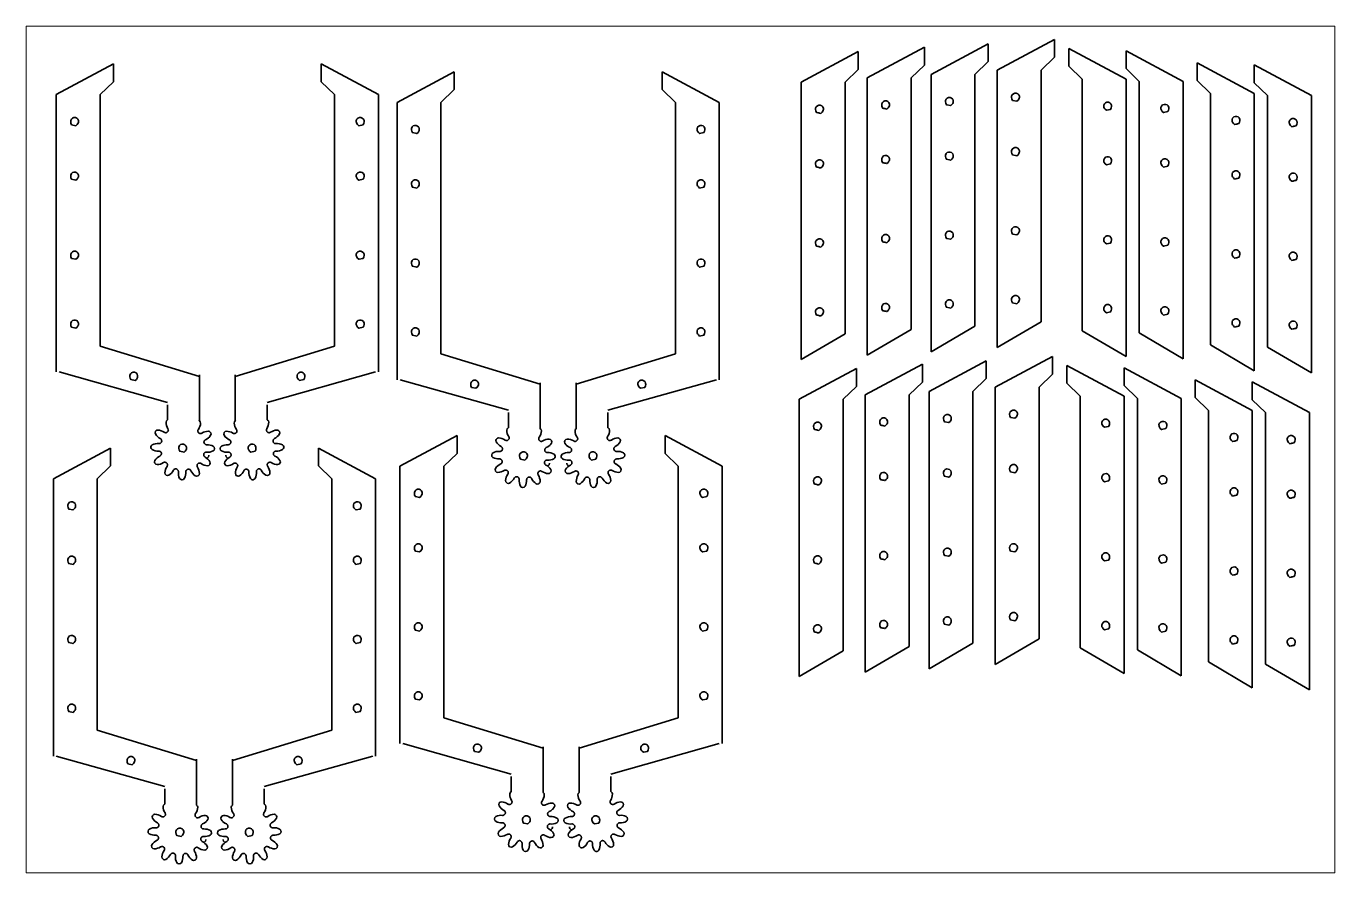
# Model space of a CAD drawing. Header units: inches. Extents: x 0 to 432, y 0 to 279.
import ezdxf

# ---------------------------------------------------------------- set-up
doc = ezdxf.new("R2010")
doc.units = ezdxf.units.IN
doc.header["$MEASUREMENT"] = 0
doc.layers.add('Layer 1', color=7, linetype='Continuous')

# ---------------------------------------------------------------- blocks, each defined once
blk = doc.blocks.new('block 2')
at = {"layer": 'Layer 1', "lineweight": 0}
blk.add_lwpolyline([(0, 279.4), (431.8, 279.4), (431.8, 0), (0, 0), (0, 279.4)], dxfattribs=at)
at = {"layer": 'Layer 1', "color": 7, "lineweight": 35}
for points in [[(277.53, 262.33), (296.39, 272.45)], [(296.39, 266.56), (296.39, 272.45)], [(298.57, 263.46), (317.43, 273.58)], [(317.43, 267.69), (317.43, 273.58)], [(320.39, 264.9), (339.25, 275.02)], [(339.25, 269.13), (339.25, 275.02)], [(362.91, 261.92), (344.04, 272.04)], [(344.04, 266.15), (344.04, 272.04)], [(255.71, 260.89), (274.57, 271.01)], [(274.57, 265.12), (274.57, 271.01)], [(334.86, 264.9), (339.25, 269.13)], [(381.77, 261.19), (362.91, 271.31)], [(362.91, 265.42), (362.91, 271.31)], [(9.92, 256.84), (28.79, 266.97)], [(28.79, 261.08), (28.79, 266.97)], [(116.26, 256.84), (97.39, 266.97)], [(97.39, 261.08), (97.39, 266.97)], [(122.38, 254.25), (141.24, 264.38)], [(141.24, 258.49), (141.24, 264.38)], [(228.71, 254.25), (209.85, 264.38)], [(209.85, 258.49), (209.85, 264.38)], [(270.18, 260.89), (274.57, 265.12)], [(292, 262.33), (296.39, 266.56)], [(298.57, 171.94), (298.57, 263.46)], [(313.04, 263.46), (317.43, 267.69)], [(313.04, 180.44), (313.04, 263.46)], [(320.39, 173.38), (320.39, 264.9)], [(334.86, 181.88), (334.86, 264.9)], [(348.43, 261.92), (344.04, 266.15)], [(367.29, 261.19), (362.91, 265.42)], [(405.23, 257.23), (386.37, 267.35)], [(386.37, 261.46), (386.37, 267.35)], [(424.09, 256.49), (405.23, 266.62)], [(405.23, 260.73), (405.23, 266.62)], [(24.4, 256.84), (28.79, 261.08)], [(101.78, 256.84), (97.39, 261.08)], [(255.71, 169.37), (255.71, 260.89)], [(270.18, 177.87), (270.18, 260.89)], [(277.53, 170.81), (277.53, 262.33)], [(292, 179.31), (292, 262.33)], [(348.43, 178.9), (348.43, 261.92)], [(362.91, 170.4), (362.91, 261.92)], [(367.29, 178.17), (367.29, 261.19)], [(381.77, 169.67), (381.77, 261.19)], [(390.75, 257.23), (386.37, 261.46)], [(409.61, 256.49), (405.23, 260.73)], [(9.92, 165.32), (9.92, 256.84)], [(24.4, 173.83), (24.4, 256.84)], [(101.78, 173.83), (101.78, 256.84)], [(116.26, 165.32), (116.26, 256.84)], [(136.85, 254.25), (141.24, 258.49)], [(214.23, 254.25), (209.85, 258.49)], [(390.75, 174.21), (390.75, 257.23)], [(405.23, 165.71), (405.23, 257.23)], [(409.61, 173.48), (409.61, 256.49)], [(424.09, 164.97), (424.09, 256.49)], [(122.38, 162.73), (122.38, 254.25)], [(136.85, 171.24), (136.85, 254.25)], [(214.23, 171.24), (214.23, 254.25)], [(228.71, 162.73), (228.71, 254.25)], [(320.39, 173.38), (334.86, 181.88)], [(255.71, 169.37), (270.18, 177.87)], [(277.53, 170.81), (292, 179.31)], [(298.57, 171.94), (313.04, 180.44)], [(348.43, 178.9), (362.91, 170.4)], [(367.29, 178.17), (381.77, 169.67)], [(57.17, 163.84), (24.4, 173.83)], [(69.01, 163.84), (101.78, 173.83)], [(390.75, 174.21), (405.23, 165.71)], [(409.61, 173.48), (424.09, 164.97)], [(169.62, 161.25), (136.85, 171.24)], [(181.47, 161.25), (214.23, 171.24)], [(297.92, 158.85), (316.78, 168.97)], [(316.78, 163.08), (316.78, 168.97)], [(319.74, 160.29), (338.6, 170.41)], [(338.6, 164.52), (338.6, 170.41)], [(46.67, 155.26), (10.9, 165.32)], [(57.17, 149.16), (57.17, 164.3)], [(69.01, 149.16), (69.01, 164.3)], [(79.51, 155.26), (115.28, 165.32)], [(255.06, 156.28), (273.92, 166.4)], [(273.92, 160.51), (273.92, 166.4)], [(276.87, 157.72), (295.74, 167.84)], [(295.74, 161.95), (295.74, 167.84)], [(334.21, 160.29), (338.6, 164.52)], [(362.26, 157.31), (343.39, 167.43)], [(343.39, 161.54), (343.39, 167.43)], [(381.12, 156.58), (362.26, 166.7)], [(362.26, 160.81), (362.26, 166.7)], [(159.12, 152.67), (123.35, 162.73)], [(169.62, 146.57), (169.62, 161.71)], [(181.47, 146.57), (181.47, 161.71)], [(191.96, 152.67), (227.73, 162.73)], [(269.53, 156.28), (273.92, 160.51)], [(291.35, 157.72), (295.74, 161.95)], [(312.39, 158.85), (316.78, 163.08)], [(319.74, 68.77), (319.74, 160.29)], [(334.21, 77.27), (334.21, 160.29)], [(347.78, 157.31), (343.39, 161.54)], [(366.64, 156.58), (362.26, 160.81)], [(404.58, 152.62), (385.72, 162.74)], [(385.72, 156.85), (385.72, 162.74)], [(423.44, 151.88), (404.58, 162)], [(404.58, 156.12), (404.58, 162)], [(255.06, 64.76), (255.06, 156.28)], [(269.53, 73.26), (269.53, 156.28)], [(276.87, 66.2), (276.87, 157.72)], [(291.35, 74.7), (291.35, 157.72)], [(297.92, 67.33), (297.92, 158.85)], [(312.39, 75.83), (312.39, 158.85)], [(347.78, 74.29), (347.78, 157.31)], [(362.26, 65.79), (362.26, 157.31)], [(366.64, 73.56), (366.64, 156.58)], [(381.12, 65.05), (381.12, 156.58)], [(390.1, 152.62), (385.72, 156.85)], [(408.96, 151.88), (404.58, 156.12)], [(46.67, 149.48), (46.67, 154.48)], [(79.51, 149.48), (79.51, 154.48)], [(159.12, 146.89), (159.12, 151.89)], [(191.96, 146.89), (191.96, 151.89)], [(390.1, 69.6), (390.1, 152.62)], [(404.58, 61.09), (404.58, 152.62)], [(408.96, 68.87), (408.96, 151.88)], [(423.44, 60.36), (423.44, 151.88)], [(43.78, 141.65), (43.93, 141.65), (44.08, 141.68), (44.22, 141.73), (44.34, 141.8), (44.46, 141.89), (44.55, 142), (44.63, 142.13), (44.69, 142.27), (44.72, 142.42), (44.72, 142.57), (44.7, 142.72), (44.65, 142.85), (44.59, 142.98), (44.5, 143.1), (44.39, 143.2), (44.26, 143.28)], [(45.54, 145.4), (45.68, 145.32), (45.82, 145.27), (45.96, 145.24), (46.11, 145.24), (46.25, 145.26), (46.39, 145.31), (46.52, 145.38), (46.64, 145.48), (46.74, 145.59), (46.82, 145.72), (46.87, 145.85), (46.9, 146), (46.91, 146.14), (46.89, 146.29), (46.84, 146.43), (46.77, 146.57)], [(56.81, 146.33), (56.73, 146.2), (56.68, 146.06), (56.66, 145.91), (56.65, 145.76), (56.68, 145.62), (56.72, 145.48), (56.8, 145.35), (56.89, 145.23), (57.01, 145.13), (57.13, 145.05), (57.27, 145), (57.41, 144.97), (57.56, 144.96), (57.71, 144.98), (57.85, 145.03), (57.98, 145.1)], [(59.17, 142.93), (59.04, 142.85), (58.92, 142.76), (58.83, 142.64), (58.75, 142.52), (58.7, 142.38), (58.67, 142.24), (58.67, 142.09), (58.69, 141.94), (58.74, 141.79), (58.81, 141.66), (58.9, 141.55), (59.01, 141.45), (59.13, 141.37), (59.27, 141.31), (59.42, 141.28), (59.57, 141.27)], [(67.01, 142.93), (67.14, 142.85), (67.26, 142.76), (67.35, 142.64), (67.43, 142.52), (67.48, 142.38), (67.51, 142.24), (67.51, 142.09), (67.49, 141.94), (67.44, 141.79), (67.37, 141.66), (67.28, 141.55), (67.17, 141.45), (67.05, 141.37), (66.91, 141.31), (66.76, 141.28), (66.61, 141.27)], [(69.37, 146.33), (69.45, 146.2), (69.5, 146.06), (69.52, 145.91), (69.53, 145.76), (69.5, 145.62), (69.46, 145.48), (69.38, 145.35), (69.29, 145.23), (69.17, 145.13), (69.05, 145.05), (68.91, 145), (68.77, 144.97), (68.62, 144.96), (68.47, 144.98), (68.33, 145.03), (68.2, 145.1)], [(80.64, 145.4), (80.5, 145.32), (80.36, 145.27), (80.22, 145.24), (80.07, 145.24), (79.93, 145.26), (79.79, 145.31), (79.66, 145.38), (79.54, 145.48), (79.44, 145.59), (79.36, 145.72), (79.31, 145.85), (79.28, 146), (79.27, 146.14), (79.29, 146.29), (79.34, 146.43), (79.41, 146.57)], [(82.4, 141.65), (82.25, 141.65), (82.1, 141.68), (81.97, 141.73), (81.84, 141.8), (81.72, 141.89), (81.63, 142), (81.55, 142.13), (81.49, 142.27), (81.46, 142.42), (81.46, 142.57), (81.48, 142.72), (81.53, 142.85), (81.6, 142.98), (81.69, 143.1), (81.8, 143.2), (81.92, 143.28)], [(123.33, 134.16), (142.19, 144.28)], [(142.19, 138.39), (142.19, 144.28)], [(158, 142.81), (158.13, 142.73), (158.27, 142.68), (158.41, 142.65), (158.56, 142.65), (158.7, 142.67), (158.84, 142.72), (158.97, 142.79), (159.09, 142.89), (159.19, 143), (159.27, 143.13), (159.33, 143.27), (159.36, 143.41), (159.36, 143.55), (159.34, 143.7), (159.3, 143.84), (159.23, 143.98)], [(169.26, 143.74), (169.19, 143.61), (169.13, 143.47), (169.11, 143.32), (169.11, 143.17), (169.13, 143.03), (169.18, 142.89), (169.25, 142.76), (169.34, 142.64), (169.46, 142.54), (169.59, 142.46), (169.72, 142.41), (169.87, 142.38), (170.01, 142.37), (170.16, 142.39), (170.3, 142.44), (170.44, 142.51)], [(181.82, 143.74), (181.9, 143.61), (181.95, 143.47), (181.98, 143.32), (181.98, 143.17), (181.96, 143.03), (181.91, 142.89), (181.84, 142.76), (181.74, 142.64), (181.63, 142.54), (181.5, 142.46), (181.36, 142.41), (181.22, 142.38), (181.07, 142.37), (180.93, 142.39), (180.78, 142.44), (180.65, 142.51)], [(193.09, 142.81), (192.96, 142.73), (192.82, 142.68), (192.67, 142.65), (192.53, 142.65), (192.38, 142.67), (192.24, 142.72), (192.11, 142.79), (191.99, 142.89), (191.89, 143), (191.81, 143.13), (191.76, 143.27), (191.73, 143.41), (191.72, 143.55), (191.74, 143.7), (191.79, 143.84), (191.86, 143.98)], [(229.66, 134.16), (210.8, 144.28)], [(210.8, 138.39), (210.8, 144.28)], [(8.98, 130.05), (27.84, 140.17)], [(27.84, 134.28), (27.84, 140.17)], [(44.12, 137.53), (44.25, 137.6), (44.37, 137.7), (44.46, 137.81), (44.54, 137.94), (44.59, 138.08), (44.62, 138.22), (44.62, 138.37), (44.6, 138.52), (44.55, 138.66), (44.48, 138.8), (44.39, 138.91), (44.28, 139.01), (44.15, 139.09), (44.02, 139.14), (43.87, 139.17), (43.72, 139.18)], [(59.51, 138.8), (59.36, 138.8), (59.21, 138.78), (59.07, 138.73), (58.94, 138.66), (58.83, 138.56), (58.73, 138.45), (58.66, 138.33), (58.6, 138.18), (58.57, 138.03), (58.57, 137.89), (58.59, 137.74), (58.63, 137.6), (58.7, 137.47), (58.79, 137.35), (58.9, 137.25), (59.03, 137.17)], [(66.67, 138.8), (66.82, 138.8), (66.97, 138.78), (67.11, 138.73), (67.24, 138.66), (67.35, 138.56), (67.45, 138.45), (67.53, 138.33), (67.58, 138.18), (67.61, 138.03), (67.61, 137.89), (67.59, 137.74), (67.55, 137.6), (67.48, 137.47), (67.39, 137.35), (67.28, 137.25), (67.15, 137.17)], [(82.06, 137.53), (81.93, 137.6), (81.82, 137.7), (81.72, 137.81), (81.64, 137.94), (81.59, 138.08), (81.56, 138.22), (81.56, 138.37), (81.58, 138.52), (81.63, 138.66), (81.7, 138.8), (81.8, 138.91), (81.9, 139.01), (82.03, 139.09), (82.16, 139.14), (82.31, 139.17), (82.46, 139.18)], [(115.31, 130.05), (96.45, 140.17)], [(96.45, 134.28), (96.45, 140.17)], [(137.8, 134.16), (142.19, 138.39)], [(156.23, 139.06), (156.38, 139.06), (156.53, 139.09), (156.67, 139.14), (156.8, 139.21), (156.91, 139.3), (157.01, 139.41), (157.08, 139.54), (157.14, 139.68), (157.17, 139.83), (157.17, 139.98), (157.15, 140.13), (157.11, 140.26), (157.04, 140.39), (156.95, 140.51), (156.84, 140.61), (156.71, 140.69)], [(171.62, 140.34), (171.49, 140.26), (171.37, 140.17), (171.28, 140.05), (171.2, 139.93), (171.15, 139.79), (171.12, 139.65), (171.12, 139.5), (171.14, 139.35), (171.19, 139.2), (171.26, 139.07), (171.35, 138.96), (171.46, 138.86), (171.59, 138.78), (171.72, 138.72), (171.87, 138.69), (172.02, 138.68)], [(179.46, 140.34), (179.6, 140.26), (179.71, 140.17), (179.81, 140.05), (179.88, 139.93), (179.93, 139.79), (179.96, 139.65), (179.97, 139.5), (179.94, 139.35), (179.89, 139.2), (179.82, 139.07), (179.73, 138.96), (179.62, 138.86), (179.5, 138.78), (179.36, 138.72), (179.22, 138.69), (179.06, 138.68)], [(194.86, 139.06), (194.7, 139.06), (194.56, 139.09), (194.42, 139.14), (194.29, 139.21), (194.18, 139.3), (194.08, 139.41), (194, 139.54), (193.94, 139.68), (193.91, 139.83), (193.91, 139.98), (193.93, 140.13), (193.98, 140.26), (194.05, 140.39), (194.14, 140.51), (194.25, 140.61), (194.38, 140.69)], [(215.18, 134.16), (210.8, 138.39)], [(23.45, 130.05), (27.84, 134.28)], [(46.48, 134.13), (46.55, 134.26), (46.6, 134.4), (46.63, 134.54), (46.63, 134.69), (46.61, 134.84), (46.56, 134.98), (46.49, 135.11), (46.4, 135.23), (46.28, 135.33), (46.15, 135.4), (46.02, 135.46), (45.87, 135.49), (45.73, 135.49), (45.58, 135.47), (45.44, 135.43), (45.3, 135.36)], [(57.74, 135.06), (57.61, 135.14), (57.47, 135.19), (57.33, 135.22), (57.18, 135.22), (57.04, 135.19), (56.9, 135.15), (56.77, 135.08), (56.65, 134.98), (56.54, 134.87), (56.47, 134.74), (56.41, 134.6), (56.38, 134.46), (56.38, 134.31), (56.4, 134.17), (56.44, 134.02), (56.51, 133.89)], [(68.44, 135.06), (68.57, 135.14), (68.71, 135.19), (68.85, 135.22), (69, 135.22), (69.15, 135.19), (69.28, 135.15), (69.42, 135.08), (69.53, 134.98), (69.64, 134.87), (69.71, 134.74), (69.77, 134.6), (69.8, 134.46), (69.8, 134.31), (69.78, 134.17), (69.74, 134.02), (69.67, 133.89)], [(79.7, 134.13), (79.63, 134.26), (79.58, 134.4), (79.55, 134.54), (79.55, 134.69), (79.57, 134.84), (79.62, 134.98), (79.69, 135.11), (79.79, 135.23), (79.9, 135.33), (80.03, 135.4), (80.16, 135.46), (80.31, 135.49), (80.45, 135.49), (80.6, 135.47), (80.74, 135.43), (80.88, 135.36)], [(100.83, 130.05), (96.45, 134.28)], [(123.33, 42.64), (123.33, 134.16)], [(137.8, 51.14), (137.8, 134.16)], [(156.57, 134.94), (156.7, 135.01), (156.82, 135.11), (156.91, 135.22), (156.99, 135.35), (157.04, 135.49), (157.07, 135.63), (157.07, 135.78), (157.05, 135.93), (157, 136.07), (156.93, 136.21), (156.84, 136.32), (156.73, 136.42), (156.6, 136.5), (156.47, 136.55), (156.32, 136.58), (156.17, 136.59)], [(171.96, 136.21), (171.81, 136.21), (171.66, 136.19), (171.52, 136.14), (171.4, 136.07), (171.28, 135.97), (171.18, 135.86), (171.11, 135.74), (171.05, 135.59), (171.02, 135.44), (171.02, 135.3), (171.04, 135.15), (171.09, 135.01), (171.15, 134.88), (171.24, 134.76), (171.35, 134.66), (171.48, 134.58)], [(179.12, 136.21), (179.28, 136.21), (179.42, 136.19), (179.56, 136.14), (179.69, 136.07), (179.8, 135.97), (179.9, 135.86), (179.98, 135.74), (180.03, 135.59), (180.06, 135.44), (180.07, 135.3), (180.04, 135.15), (180, 135.01), (179.93, 134.88), (179.84, 134.76), (179.73, 134.66), (179.6, 134.58)], [(194.51, 134.94), (194.38, 135.01), (194.27, 135.11), (194.17, 135.22), (194.1, 135.35), (194.04, 135.49), (194.02, 135.63), (194.01, 135.78), (194.03, 135.93), (194.08, 136.07), (194.16, 136.21), (194.25, 136.32), (194.36, 136.42), (194.48, 136.5), (194.62, 136.55), (194.76, 136.58), (194.91, 136.59)], [(215.18, 51.14), (215.18, 134.16)], [(229.66, 42.64), (229.66, 134.16)], [(8.98, 38.52), (8.98, 130.05)], [(23.45, 47.03), (23.45, 130.05)], [(46.12, 131.3), (46.23, 131.23)], [(50.22, 132.36), (50.22, 132.51), (50.19, 132.66), (50.14, 132.8), (50.07, 132.93), (49.98, 133.04), (49.87, 133.14), (49.74, 133.22), (49.6, 133.27), (49.45, 133.3), (49.3, 133.31), (49.16, 133.28), (49.02, 133.24), (48.89, 133.17), (48.77, 133.08), (48.67, 132.97), (48.59, 132.84)], [(54.34, 132.7), (54.27, 132.84), (54.17, 132.95), (54.06, 133.05), (53.93, 133.12), (53.8, 133.17), (53.65, 133.2), (53.5, 133.2), (53.35, 133.18), (53.21, 133.13), (53.08, 133.06), (52.96, 132.97), (52.86, 132.86), (52.79, 132.74), (52.73, 132.6), (52.7, 132.46), (52.69, 132.3)], [(71.84, 132.7), (71.91, 132.84), (72.01, 132.95), (72.12, 133.05), (72.25, 133.12), (72.38, 133.17), (72.53, 133.2), (72.68, 133.2), (72.83, 133.18), (72.97, 133.13), (73.1, 133.06), (73.22, 132.97), (73.32, 132.86), (73.4, 132.74), (73.45, 132.6), (73.48, 132.46), (73.49, 132.3)], [(75.96, 132.36), (75.96, 132.51), (75.99, 132.66), (76.04, 132.8), (76.11, 132.93), (76.2, 133.04), (76.31, 133.14), (76.44, 133.22), (76.58, 133.27), (76.73, 133.3), (76.88, 133.31), (77.03, 133.28), (77.16, 133.24), (77.29, 133.17), (77.41, 133.08), (77.51, 132.97), (77.59, 132.84)], [(80.06, 131.3), (79.95, 131.23)], [(100.83, 47.03), (100.83, 130.05)], [(115.31, 38.52), (115.31, 130.05)], [(158.93, 131.54), (159.01, 131.67), (159.06, 131.81), (159.08, 131.95), (159.08, 132.1), (159.06, 132.25), (159.01, 132.39), (158.94, 132.52), (158.85, 132.64), (158.73, 132.74), (158.61, 132.81), (158.47, 132.87), (158.32, 132.9), (158.18, 132.9), (158.03, 132.88), (157.89, 132.84), (157.76, 132.77)], [(162.67, 129.77), (162.67, 129.92), (162.65, 130.07), (162.6, 130.21), (162.52, 130.34), (162.43, 130.45), (162.32, 130.55), (162.19, 130.63), (162.05, 130.68), (161.9, 130.71), (161.75, 130.72), (161.61, 130.69), (161.47, 130.65), (161.34, 130.58), (161.22, 130.49), (161.12, 130.38), (161.04, 130.25)], [(166.79, 130.11), (166.72, 130.25), (166.62, 130.36), (166.51, 130.46), (166.38, 130.53), (166.25, 130.58), (166.1, 130.61), (165.95, 130.61), (165.8, 130.59), (165.66, 130.54), (165.53, 130.47), (165.41, 130.38), (165.32, 130.27), (165.24, 130.15), (165.18, 130.01), (165.15, 129.87), (165.14, 129.71)], [(170.2, 132.47), (170.06, 132.55), (169.92, 132.6), (169.78, 132.63), (169.63, 132.63), (169.49, 132.6), (169.35, 132.56), (169.22, 132.49), (169.1, 132.39), (169, 132.28), (168.92, 132.15), (168.87, 132.01), (168.84, 131.87), (168.83, 131.72), (168.85, 131.58), (168.89, 131.43), (168.96, 131.3)], [(180.89, 132.47), (181.02, 132.55), (181.16, 132.6), (181.31, 132.63), (181.45, 132.63), (181.6, 132.6), (181.74, 132.56), (181.87, 132.49), (181.99, 132.39), (182.09, 132.28), (182.17, 132.15), (182.22, 132.01), (182.25, 131.87), (182.25, 131.72), (182.24, 131.58), (182.19, 131.43), (182.12, 131.3)], [(184.29, 130.11), (184.37, 130.25), (184.46, 130.36), (184.57, 130.46), (184.7, 130.53), (184.84, 130.58), (184.98, 130.61), (185.13, 130.61), (185.28, 130.59), (185.43, 130.54), (185.56, 130.47), (185.67, 130.38), (185.77, 130.27), (185.85, 130.15), (185.9, 130.01), (185.94, 129.87), (185.94, 129.71)], [(188.41, 129.77), (188.41, 129.92), (188.44, 130.07), (188.49, 130.21), (188.56, 130.34), (188.65, 130.45), (188.76, 130.55), (188.89, 130.63), (189.03, 130.68), (189.18, 130.71), (189.33, 130.72), (189.48, 130.69), (189.62, 130.65), (189.75, 130.58), (189.86, 130.49), (189.96, 130.38), (190.05, 130.25)], [(192.16, 131.54), (192.08, 131.67), (192.03, 131.81), (192, 131.95), (192, 132.1), (192.02, 132.25), (192.07, 132.39), (192.14, 132.52), (192.24, 132.64), (192.35, 132.74), (192.48, 132.81), (192.62, 132.87), (192.76, 132.9), (192.91, 132.9), (193.05, 132.88), (193.19, 132.84), (193.33, 132.77)], [(158.57, 128.71), (158.69, 128.64)], [(192.51, 128.71), (192.4, 128.64)], [(276.87, 66.2), (291.35, 74.7)], [(297.92, 67.33), (312.39, 75.83)], [(319.74, 68.77), (334.21, 77.27)], [(347.78, 74.29), (362.26, 65.79)], [(366.64, 73.56), (381.12, 65.05)], [(255.06, 64.76), (269.53, 73.26)], [(390.1, 69.6), (404.58, 61.09)], [(408.96, 68.87), (423.44, 60.36)], [(170.57, 41.15), (137.8, 51.14)], [(182.42, 41.15), (215.18, 51.14)], [(56.22, 37.04), (23.45, 47.03)], [(68.07, 37.04), (100.83, 47.03)], [(160.08, 32.57), (124.3, 42.64)], [(170.57, 26.47), (170.57, 41.62)], [(182.42, 26.47), (182.42, 41.62)], [(192.91, 32.57), (228.68, 42.64)], [(45.73, 28.46), (9.95, 38.52)], [(56.22, 22.36), (56.22, 37.5)], [(68.07, 22.36), (68.07, 37.5)], [(78.56, 28.46), (114.33, 38.52)], [(160.08, 26.79), (160.08, 31.79)], [(192.91, 26.79), (192.91, 31.79)], [(45.73, 22.68), (45.73, 27.68)], [(78.56, 22.68), (78.56, 27.68)], [(158.95, 22.71), (159.08, 22.63), (159.22, 22.58), (159.36, 22.55), (159.51, 22.55), (159.66, 22.58), (159.79, 22.62), (159.93, 22.69), (160.04, 22.79), (160.15, 22.9), (160.22, 23.03), (160.28, 23.17), (160.31, 23.31), (160.31, 23.46), (160.29, 23.6), (160.25, 23.75), (160.18, 23.88)], [(170.21, 23.64), (170.14, 23.51), (170.09, 23.37), (170.06, 23.22), (170.06, 23.08), (170.08, 22.93), (170.13, 22.79), (170.2, 22.66), (170.29, 22.54), (170.41, 22.44), (170.54, 22.37), (170.67, 22.31), (170.82, 22.28), (170.96, 22.28), (171.11, 22.3), (171.25, 22.34), (171.39, 22.41)], [(182.77, 23.64), (182.85, 23.51), (182.9, 23.37), (182.93, 23.22), (182.93, 23.08), (182.91, 22.93), (182.86, 22.79), (182.79, 22.66), (182.69, 22.54), (182.58, 22.44), (182.45, 22.37), (182.31, 22.31), (182.17, 22.28), (182.02, 22.28), (181.88, 22.3), (181.74, 22.34), (181.6, 22.41)], [(194.04, 22.71), (193.91, 22.63), (193.77, 22.58), (193.62, 22.55), (193.48, 22.55), (193.33, 22.58), (193.19, 22.62), (193.06, 22.69), (192.94, 22.79), (192.84, 22.9), (192.76, 23.03), (192.71, 23.17), (192.68, 23.31), (192.67, 23.46), (192.69, 23.6), (192.74, 23.75), (192.81, 23.88)], [(44.6, 18.6), (44.73, 18.52), (44.87, 18.47), (45.01, 18.44), (45.16, 18.44), (45.3, 18.46), (45.44, 18.51), (45.57, 18.58), (45.69, 18.68), (45.79, 18.79), (45.87, 18.92), (45.93, 19.06), (45.96, 19.2), (45.96, 19.35), (45.94, 19.49), (45.9, 19.63), (45.83, 19.77)], [(55.86, 19.53), (55.79, 19.4), (55.74, 19.26), (55.71, 19.11), (55.71, 18.97), (55.73, 18.82), (55.78, 18.68), (55.85, 18.55), (55.94, 18.43), (56.06, 18.33), (56.19, 18.25), (56.32, 18.2), (56.47, 18.17), (56.61, 18.16), (56.76, 18.18), (56.9, 18.23), (57.04, 18.3)], [(68.42, 19.53), (68.5, 19.4), (68.55, 19.26), (68.58, 19.11), (68.58, 18.97), (68.56, 18.82), (68.51, 18.68), (68.44, 18.55), (68.34, 18.43), (68.23, 18.33), (68.1, 18.25), (67.96, 18.2), (67.82, 18.17), (67.67, 18.16), (67.53, 18.18), (67.38, 18.23), (67.25, 18.3)], [(79.69, 18.6), (79.56, 18.52), (79.42, 18.47), (79.27, 18.44), (79.13, 18.44), (78.98, 18.46), (78.84, 18.51), (78.71, 18.58), (78.59, 18.68), (78.49, 18.79), (78.41, 18.92), (78.36, 19.06), (78.33, 19.2), (78.32, 19.35), (78.34, 19.49), (78.39, 19.63), (78.46, 19.77)], [(157.18, 18.97), (157.33, 18.97), (157.48, 18.99), (157.62, 19.04), (157.75, 19.11), (157.86, 19.21), (157.96, 19.32), (158.04, 19.44), (158.09, 19.59), (158.12, 19.74), (158.12, 19.88), (158.1, 20.03), (158.06, 20.17), (157.99, 20.3), (157.9, 20.42), (157.79, 20.52), (157.66, 20.6)], [(172.57, 20.24), (172.44, 20.17), (172.32, 20.07), (172.23, 19.96), (172.15, 19.83), (172.1, 19.69), (172.07, 19.55), (172.07, 19.4), (172.09, 19.25), (172.14, 19.11), (172.21, 18.97), (172.31, 18.86), (172.41, 18.76), (172.54, 18.68), (172.67, 18.63), (172.82, 18.6), (172.97, 18.59)], [(180.42, 20.24), (180.55, 20.17), (180.66, 20.07), (180.76, 19.96), (180.83, 19.83), (180.89, 19.69), (180.91, 19.55), (180.92, 19.4), (180.89, 19.25), (180.85, 19.11), (180.77, 18.97), (180.68, 18.86), (180.57, 18.76), (180.45, 18.68), (180.31, 18.63), (180.17, 18.6), (180.02, 18.59)], [(195.81, 18.97), (195.65, 18.97), (195.51, 18.99), (195.37, 19.04), (195.24, 19.11), (195.13, 19.21), (195.03, 19.32), (194.95, 19.44), (194.9, 19.59), (194.87, 19.74), (194.86, 19.88), (194.89, 20.03), (194.93, 20.17), (195, 20.3), (195.09, 20.42), (195.2, 20.52), (195.33, 20.6)], [(42.83, 14.85), (42.98, 14.85), (43.13, 14.88), (43.27, 14.93), (43.4, 15), (43.51, 15.09), (43.61, 15.2), (43.68, 15.33), (43.74, 15.47), (43.77, 15.62), (43.77, 15.77), (43.75, 15.92), (43.71, 16.06), (43.64, 16.19), (43.55, 16.3), (43.44, 16.4), (43.31, 16.49)], [(58.22, 16.13), (58.09, 16.05), (57.97, 15.96), (57.88, 15.84), (57.8, 15.72), (57.75, 15.58), (57.72, 15.44), (57.72, 15.29), (57.74, 15.14), (57.79, 14.99), (57.86, 14.86), (57.95, 14.75), (58.06, 14.65), (58.19, 14.57), (58.32, 14.52), (58.47, 14.48), (58.62, 14.48)], [(66.06, 16.13), (66.2, 16.05), (66.31, 15.96), (66.41, 15.84), (66.48, 15.72), (66.53, 15.58), (66.56, 15.44), (66.57, 15.29), (66.54, 15.14), (66.49, 14.99), (66.42, 14.86), (66.33, 14.75), (66.22, 14.65), (66.1, 14.57), (65.96, 14.52), (65.82, 14.48), (65.66, 14.48)], [(81.46, 14.85), (81.3, 14.85), (81.16, 14.88), (81.02, 14.93), (80.89, 15), (80.78, 15.09), (80.68, 15.2), (80.6, 15.33), (80.54, 15.47), (80.52, 15.62), (80.51, 15.77), (80.53, 15.92), (80.58, 16.06), (80.65, 16.19), (80.74, 16.3), (80.85, 16.4), (80.98, 16.49)], [(157.52, 14.84), (157.65, 14.92), (157.77, 15.01), (157.86, 15.13), (157.94, 15.25), (157.99, 15.39), (158.02, 15.53), (158.02, 15.68), (158, 15.83), (157.95, 15.98), (157.88, 16.11), (157.79, 16.22), (157.68, 16.32), (157.56, 16.4), (157.42, 16.46), (157.27, 16.49), (157.12, 16.5)], [(172.91, 16.12), (172.76, 16.12), (172.61, 16.09), (172.47, 16.04), (172.35, 15.97), (172.23, 15.88), (172.14, 15.77), (172.06, 15.64), (172, 15.5), (171.97, 15.35), (171.97, 15.2), (171.99, 15.05), (172.04, 14.91), (172.11, 14.79), (172.2, 14.67), (172.31, 14.57), (172.43, 14.49)], [(180.07, 16.12), (180.23, 16.12), (180.37, 16.09), (180.51, 16.04), (180.64, 15.97), (180.75, 15.88), (180.85, 15.77), (180.93, 15.64), (180.99, 15.5), (181.01, 15.35), (181.02, 15.2), (181, 15.05), (180.95, 14.91), (180.88, 14.79), (180.79, 14.67), (180.68, 14.57), (180.55, 14.49)], [(195.47, 14.84), (195.33, 14.92), (195.22, 15.01), (195.12, 15.13), (195.05, 15.25), (195, 15.39), (194.97, 15.53), (194.96, 15.68), (194.99, 15.83), (195.04, 15.98), (195.11, 16.11), (195.2, 16.22), (195.31, 16.32), (195.43, 16.4), (195.57, 16.46), (195.71, 16.49), (195.87, 16.5)], [(43.17, 10.73), (43.3, 10.81), (43.42, 10.9), (43.51, 11.01), (43.59, 11.14), (43.64, 11.28), (43.67, 11.42), (43.67, 11.57), (43.65, 11.72), (43.6, 11.87), (43.53, 12), (43.44, 12.11), (43.33, 12.21), (43.2, 12.29), (43.07, 12.34), (42.92, 12.38), (42.77, 12.38)], [(45.53, 7.33), (45.61, 7.46), (45.66, 7.6), (45.68, 7.75), (45.68, 7.89), (45.66, 8.04), (45.61, 8.18), (45.54, 8.31), (45.45, 8.43), (45.33, 8.53), (45.21, 8.61), (45.07, 8.66), (44.92, 8.69), (44.78, 8.7), (44.63, 8.68), (44.49, 8.63), (44.36, 8.56)], [(58.56, 12), (58.41, 12), (58.26, 11.98), (58.12, 11.93), (58, 11.86), (57.88, 11.77), (57.78, 11.66), (57.71, 11.53), (57.65, 11.39), (57.62, 11.24), (57.62, 11.09), (57.64, 10.94), (57.69, 10.8), (57.75, 10.67), (57.84, 10.56), (57.95, 10.45), (58.08, 10.37)], [(65.72, 12), (65.88, 12), (66.02, 11.98), (66.16, 11.93), (66.29, 11.86), (66.4, 11.77), (66.5, 11.66), (66.58, 11.53), (66.63, 11.39), (66.66, 11.24), (66.67, 11.09), (66.65, 10.94), (66.6, 10.8), (66.53, 10.67), (66.44, 10.56), (66.33, 10.45), (66.2, 10.37)], [(78.76, 7.33), (78.68, 7.46), (78.63, 7.6), (78.6, 7.75), (78.6, 7.89), (78.62, 8.04), (78.67, 8.18), (78.74, 8.31), (78.84, 8.43), (78.95, 8.53), (79.08, 8.61), (79.22, 8.66), (79.36, 8.69), (79.51, 8.7), (79.65, 8.68), (79.79, 8.63), (79.93, 8.56)], [(81.11, 10.73), (80.98, 10.81), (80.87, 10.9), (80.77, 11.01), (80.7, 11.14), (80.65, 11.28), (80.62, 11.42), (80.61, 11.57), (80.64, 11.72), (80.68, 11.87), (80.76, 12), (80.85, 12.11), (80.96, 12.21), (81.08, 12.29), (81.22, 12.34), (81.36, 12.38), (81.52, 12.38)], [(159.88, 11.44), (159.96, 11.57), (160.01, 11.71), (160.03, 11.86), (160.04, 12.01), (160.01, 12.15), (159.97, 12.29), (159.89, 12.42), (159.8, 12.54), (159.68, 12.64), (159.56, 12.72), (159.42, 12.77), (159.28, 12.8), (159.13, 12.81), (158.98, 12.79), (158.84, 12.74), (158.71, 12.67)], [(163.62, 9.68), (163.62, 9.83), (163.6, 9.98), (163.55, 10.11), (163.48, 10.24), (163.38, 10.36), (163.27, 10.45), (163.14, 10.53), (163, 10.59), (162.85, 10.62), (162.7, 10.62), (162.56, 10.6), (162.42, 10.55), (162.29, 10.48), (162.17, 10.39), (162.07, 10.28), (161.99, 10.16)], [(167.75, 10.02), (167.67, 10.15), (167.57, 10.26), (167.46, 10.36), (167.34, 10.43), (167.2, 10.49), (167.06, 10.52), (166.91, 10.52), (166.75, 10.5), (166.61, 10.45), (166.48, 10.38), (166.36, 10.28), (166.27, 10.18), (166.19, 10.05), (166.13, 9.91), (166.1, 9.77), (166.09, 9.62)], [(171.15, 12.37), (171.01, 12.45), (170.87, 12.5), (170.73, 12.53), (170.58, 12.53), (170.44, 12.51), (170.3, 12.46), (170.17, 12.39), (170.05, 12.29), (169.95, 12.18), (169.87, 12.05), (169.82, 11.91), (169.79, 11.77), (169.78, 11.63), (169.8, 11.48), (169.85, 11.34), (169.92, 11.2)], [(181.84, 12.37), (181.97, 12.45), (182.11, 12.5), (182.26, 12.53), (182.4, 12.53), (182.55, 12.51), (182.69, 12.46), (182.82, 12.39), (182.94, 12.29), (183.04, 12.18), (183.12, 12.05), (183.17, 11.91), (183.2, 11.77), (183.21, 11.63), (183.19, 11.48), (183.14, 11.34), (183.07, 11.2)], [(185.24, 10.02), (185.32, 10.15), (185.41, 10.26), (185.53, 10.36), (185.65, 10.43), (185.79, 10.49), (185.93, 10.52), (186.08, 10.52), (186.23, 10.5), (186.38, 10.45), (186.51, 10.38), (186.62, 10.28), (186.72, 10.18), (186.8, 10.05), (186.85, 9.91), (186.89, 9.77), (186.89, 9.62)], [(189.37, 9.68), (189.37, 9.83), (189.39, 9.98), (189.44, 10.11), (189.51, 10.24), (189.6, 10.36), (189.71, 10.45), (189.84, 10.53), (189.98, 10.59), (190.13, 10.62), (190.28, 10.62), (190.43, 10.6), (190.57, 10.55), (190.7, 10.48), (190.81, 10.39), (190.92, 10.28), (191, 10.16)], [(193.11, 11.44), (193.03, 11.57), (192.98, 11.71), (192.95, 11.86), (192.95, 12.01), (192.97, 12.15), (193.02, 12.29), (193.09, 12.42), (193.19, 12.54), (193.3, 12.64), (193.43, 12.72), (193.57, 12.77), (193.71, 12.8), (193.86, 12.81), (194, 12.79), (194.15, 12.74), (194.28, 12.67)], [(45.17, 4.5), (45.29, 4.43)], [(49.27, 5.56), (49.27, 5.72), (49.25, 5.86), (49.2, 6), (49.12, 6.13), (49.03, 6.24), (48.92, 6.34), (48.79, 6.42), (48.65, 6.47), (48.5, 6.5), (48.35, 6.51), (48.21, 6.48), (48.07, 6.44), (47.94, 6.37), (47.82, 6.28), (47.72, 6.17), (47.64, 6.04)], [(53.39, 5.9), (53.32, 6.04), (53.22, 6.15), (53.11, 6.25), (52.99, 6.32), (52.85, 6.37), (52.7, 6.4), (52.55, 6.41), (52.4, 6.38), (52.26, 6.33), (52.13, 6.26), (52.01, 6.17), (51.92, 6.06), (51.84, 5.94), (51.78, 5.8), (51.75, 5.66), (51.74, 5.5)], [(56.8, 8.26), (56.66, 8.34), (56.52, 8.39), (56.38, 8.42), (56.23, 8.42), (56.09, 8.4), (55.95, 8.35), (55.82, 8.28), (55.7, 8.18), (55.6, 8.07), (55.52, 7.94), (55.47, 7.8), (55.44, 7.66), (55.43, 7.51), (55.45, 7.37), (55.49, 7.22), (55.56, 7.09)], [(67.49, 8.26), (67.62, 8.34), (67.76, 8.39), (67.91, 8.42), (68.05, 8.42), (68.2, 8.4), (68.34, 8.35), (68.47, 8.28), (68.59, 8.18), (68.69, 8.07), (68.77, 7.94), (68.82, 7.8), (68.85, 7.66), (68.85, 7.51), (68.84, 7.37), (68.79, 7.22), (68.72, 7.09)], [(70.89, 5.9), (70.97, 6.04), (71.06, 6.15), (71.17, 6.25), (71.3, 6.32), (71.44, 6.37), (71.58, 6.4), (71.73, 6.41), (71.88, 6.38), (72.03, 6.33), (72.16, 6.26), (72.27, 6.17), (72.37, 6.06), (72.45, 5.94), (72.5, 5.8), (72.54, 5.66), (72.54, 5.5)], [(75.01, 5.56), (75.01, 5.72), (75.04, 5.86), (75.09, 6), (75.16, 6.13), (75.25, 6.24), (75.36, 6.34), (75.49, 6.42), (75.63, 6.47), (75.78, 6.5), (75.93, 6.51), (76.08, 6.48), (76.22, 6.44), (76.35, 6.37), (76.46, 6.28), (76.56, 6.17), (76.65, 6.04)], [(79.11, 4.5), (79, 4.43)], [(159.52, 8.61), (159.64, 8.54)], [(193.46, 8.61), (193.35, 8.54)]]:
    blk.add_lwpolyline(points, dxfattribs=at)
for points in [[(283.85, 254.74), (283.15, 254.88), (282.46, 254.43), (282.31, 253.73), (282.31, 253.73), (282.16, 253.03), (282.61, 252.34), (283.31, 252.19), (283.31, 252.19), (284.02, 252.04), (284.71, 252.49), (284.85, 253.2), (284.85, 253.2), (285, 253.9), (284.55, 254.59), (283.85, 254.74)], [(304.89, 255.87), (304.19, 256.01), (303.5, 255.56), (303.35, 254.86), (303.35, 254.86), (303.2, 254.16), (303.65, 253.47), (303.65, 253.47), (305.06, 253.17), (305.06, 253.17), (305.75, 253.62), (305.89, 254.33), (305.89, 254.33), (306.04, 255.03), (305.59, 255.72), (304.89, 255.87)], [(326.71, 257.31), (326.01, 257.45), (325.32, 257), (325.17, 256.3), (325.17, 256.3), (325.02, 255.6), (325.47, 254.91), (325.47, 254.91), (326.88, 254.61), (326.88, 254.61), (327.57, 255.06), (327.71, 255.77), (327.71, 255.77), (327.86, 256.47), (327.41, 257.16), (326.71, 257.31)], [(262.03, 253.29), (261.33, 253.44), (260.64, 252.99), (260.49, 252.29), (260.49, 252.29), (260.34, 251.59), (260.79, 250.9), (261.49, 250.75), (261.49, 250.75), (262.2, 250.6), (262.89, 251.05), (263.03, 251.76), (263.03, 251.76), (263.18, 252.46), (262.73, 253.15), (262.03, 253.29)], [(356.58, 254.33), (357.29, 254.47), (357.98, 254.02), (358.12, 253.32), (358.12, 253.32), (358.27, 252.62), (357.82, 251.93), (357.82, 251.93), (356.41, 251.63), (356.41, 251.63), (355.73, 252.08), (355.58, 252.79), (355.58, 252.79), (355.43, 253.49), (355.88, 254.18), (356.58, 254.33)], [(375.45, 253.59), (376.15, 253.74), (376.84, 253.29), (376.99, 252.59), (376.99, 252.59), (377.13, 251.89), (376.68, 251.2), (376.68, 251.2), (375.28, 250.9), (375.28, 250.9), (374.59, 251.35), (374.44, 252.05), (374.44, 252.05), (374.29, 252.76), (374.74, 253.45), (375.45, 253.59)], [(16.25, 249.25), (15.54, 249.4), (14.85, 248.95), (14.71, 248.25), (14.71, 248.25), (14.56, 247.54), (15.01, 246.85), (15.01, 246.85), (16.41, 246.56), (16.41, 246.56), (17.1, 247.01), (17.25, 247.71), (17.25, 247.71), (17.4, 248.41), (16.95, 249.1), (16.25, 249.25)], [(109.93, 249.25), (110.64, 249.4), (111.33, 248.95), (111.47, 248.25), (111.47, 248.25), (111.62, 247.54), (111.17, 246.85), (111.17, 246.85), (109.77, 246.56), (109.77, 246.56), (109.08, 247.01), (108.93, 247.71), (108.93, 247.71), (108.78, 248.41), (109.23, 249.1), (109.93, 249.25)], [(128.7, 246.66), (128, 246.81), (127.31, 246.36), (127.16, 245.66), (127.16, 245.66), (127.01, 244.95), (127.46, 244.26), (127.46, 244.26), (128.87, 243.97), (128.87, 243.97), (129.56, 244.42), (129.7, 245.12), (129.7, 245.12), (129.85, 245.82), (129.4, 246.51), (128.7, 246.66)], [(222.39, 246.66), (223.09, 246.81), (223.78, 246.36), (223.93, 245.66), (223.93, 245.66), (224.07, 244.95), (223.62, 244.26), (223.62, 244.26), (222.22, 243.97), (222.22, 243.97), (221.53, 244.42), (221.38, 245.12), (221.38, 245.12), (221.23, 245.82), (221.68, 246.51), (222.39, 246.66)], [(398.91, 249.63), (399.61, 249.78), (400.3, 249.33), (400.45, 248.63), (400.45, 248.63), (400.59, 247.93), (400.14, 247.24), (399.44, 247.09), (399.44, 247.09), (398.74, 246.94), (398.05, 247.39), (397.9, 248.1), (397.9, 248.1), (397.75, 248.8), (398.2, 249.49), (398.91, 249.63)], [(417.77, 248.9), (418.47, 249.05), (419.16, 248.6), (419.31, 247.9), (419.31, 247.9), (419.46, 247.19), (419.01, 246.5), (418.3, 246.36), (418.3, 246.36), (417.6, 246.21), (416.91, 246.66), (416.76, 247.36), (416.76, 247.36), (416.62, 248.06), (417.07, 248.75), (417.77, 248.9)], [(304.89, 237.87), (304.19, 238.02), (303.5, 237.57), (303.35, 236.87), (303.35, 236.87), (303.2, 236.17), (303.65, 235.48), (303.65, 235.48), (305.06, 235.18), (305.06, 235.18), (305.75, 235.63), (305.89, 236.34), (305.89, 236.34), (306.04, 237.04), (305.59, 237.73), (304.89, 237.87)], [(326.71, 239.31), (326.01, 239.46), (325.32, 239.01), (325.17, 238.31), (325.17, 238.31), (325.02, 237.61), (325.47, 236.92), (325.47, 236.92), (326.88, 236.62), (326.88, 236.62), (327.57, 237.07), (327.71, 237.78), (327.71, 237.78), (327.86, 238.48), (327.41, 239.17), (326.71, 239.31)], [(262.03, 235.3), (261.33, 235.45), (260.64, 235), (260.49, 234.3), (260.49, 234.3), (260.34, 233.6), (260.79, 232.91), (261.49, 232.76), (261.49, 232.76), (262.2, 232.61), (262.89, 233.06), (263.03, 233.76), (263.03, 233.76), (263.18, 234.47), (262.73, 235.16), (262.03, 235.3)], [(283.85, 236.74), (283.15, 236.89), (282.46, 236.44), (282.31, 235.74), (282.31, 235.74), (282.16, 235.04), (282.61, 234.35), (283.31, 234.2), (283.31, 234.2), (284.02, 234.05), (284.71, 234.5), (284.85, 235.21), (284.85, 235.21), (285, 235.91), (284.55, 236.6), (283.85, 236.74)], [(356.58, 236.33), (357.29, 236.48), (357.98, 236.03), (358.12, 235.33), (358.12, 235.33), (358.27, 234.63), (357.82, 233.94), (357.82, 233.94), (356.41, 233.64), (356.41, 233.64), (355.73, 234.09), (355.58, 234.8), (355.58, 234.8), (355.43, 235.5), (355.88, 236.19), (356.58, 236.33)], [(375.45, 235.6), (376.15, 235.75), (376.84, 235.3), (376.99, 234.6), (376.99, 234.6), (377.13, 233.89), (376.68, 233.2), (376.68, 233.2), (375.28, 232.91), (375.28, 232.91), (374.59, 233.36), (374.44, 234.06), (374.44, 234.06), (374.29, 234.76), (374.74, 235.45), (375.45, 235.6)], [(16.25, 231.26), (15.54, 231.41), (14.85, 230.96), (14.71, 230.25), (14.71, 230.25), (14.56, 229.55), (15.01, 228.86), (15.01, 228.86), (16.41, 228.57), (16.41, 228.57), (17.1, 229.02), (17.25, 229.72), (17.25, 229.72), (17.4, 230.42), (16.95, 231.11), (16.25, 231.26)], [(109.93, 231.26), (110.64, 231.41), (111.33, 230.96), (111.47, 230.25), (111.47, 230.25), (111.62, 229.55), (111.17, 228.86), (111.17, 228.86), (109.77, 228.57), (109.77, 228.57), (109.08, 229.02), (108.93, 229.72), (108.93, 229.72), (108.78, 230.42), (109.23, 231.11), (109.93, 231.26)], [(398.91, 231.64), (399.61, 231.79), (400.3, 231.34), (400.45, 230.64), (400.45, 230.64), (400.59, 229.93), (400.14, 229.25), (399.44, 229.1), (399.44, 229.1), (398.74, 228.95), (398.05, 229.4), (397.9, 230.1), (397.9, 230.1), (397.75, 230.81), (398.2, 231.49), (398.91, 231.64)], [(417.77, 230.91), (418.47, 231.06), (419.16, 230.61), (419.31, 229.9), (419.31, 229.9), (419.46, 229.2), (419.01, 228.51), (418.3, 228.36), (418.3, 228.36), (417.6, 228.22), (416.91, 228.67), (416.76, 229.37), (416.76, 229.37), (416.62, 230.07), (417.07, 230.76), (417.77, 230.91)], [(128.7, 228.67), (128, 228.82), (127.31, 228.37), (127.16, 227.66), (127.16, 227.66), (127.01, 226.96), (127.46, 226.27), (127.46, 226.27), (128.87, 225.98), (128.87, 225.98), (129.56, 226.43), (129.7, 227.13), (129.7, 227.13), (129.85, 227.83), (129.4, 228.52), (128.7, 228.67)], [(222.39, 228.67), (223.09, 228.82), (223.78, 228.37), (223.93, 227.66), (223.93, 227.66), (224.07, 226.96), (223.62, 226.27), (223.62, 226.27), (222.22, 225.98), (222.22, 225.98), (221.53, 226.43), (221.38, 227.13), (221.38, 227.13), (221.23, 227.83), (221.68, 228.52), (222.39, 228.67)], [(304.89, 211.77), (304.19, 211.92), (303.5, 211.47), (303.35, 210.76), (303.35, 210.76), (303.2, 210.06), (303.65, 209.37), (303.65, 209.37), (305.06, 209.08), (305.06, 209.08), (305.75, 209.53), (305.89, 210.23), (305.89, 210.23), (306.04, 210.93), (305.59, 211.62), (304.89, 211.77)], [(326.71, 213.21), (326.01, 213.36), (325.32, 212.91), (325.17, 212.2), (325.17, 212.2), (325.02, 211.5), (325.47, 210.81), (325.47, 210.81), (326.88, 210.52), (326.88, 210.52), (327.57, 210.97), (327.71, 211.67), (327.71, 211.67), (327.86, 212.37), (327.41, 213.06), (326.71, 213.21)], [(262.03, 209.2), (261.33, 209.34), (260.64, 208.9), (260.49, 208.19), (260.49, 208.19), (260.34, 207.49), (260.79, 206.8), (261.49, 206.65), (261.49, 206.65), (262.2, 206.51), (262.89, 206.96), (263.03, 207.66), (263.03, 207.66), (263.18, 208.36), (262.73, 209.05), (262.03, 209.2)], [(283.85, 210.64), (283.15, 210.79), (282.46, 210.34), (282.31, 209.63), (282.31, 209.63), (282.16, 208.93), (282.61, 208.24), (283.31, 208.09), (283.31, 208.09), (284.02, 207.95), (284.71, 208.4), (284.85, 209.1), (284.85, 209.1), (285, 209.8), (284.55, 210.49), (283.85, 210.64)], [(356.58, 210.23), (357.29, 210.38), (357.98, 209.93), (358.12, 209.22), (358.12, 209.22), (358.27, 208.52), (357.82, 207.83), (357.82, 207.83), (356.41, 207.54), (356.41, 207.54), (355.73, 207.99), (355.58, 208.69), (355.58, 208.69), (355.43, 209.39), (355.88, 210.08), (356.58, 210.23)], [(375.45, 209.5), (376.15, 209.64), (376.84, 209.19), (376.99, 208.49), (376.99, 208.49), (377.13, 207.79), (376.68, 207.1), (376.68, 207.1), (375.28, 206.8), (375.28, 206.8), (374.59, 207.25), (374.44, 207.96), (374.44, 207.96), (374.29, 208.66), (374.74, 209.35), (375.45, 209.5)], [(16.25, 205.15), (15.54, 205.3), (14.85, 204.85), (14.71, 204.15), (14.71, 204.15), (14.56, 203.45), (15.01, 202.76), (15.01, 202.76), (16.41, 202.46), (16.41, 202.46), (17.1, 202.91), (17.25, 203.61), (17.25, 203.61), (17.4, 204.32), (16.95, 205.01), (16.25, 205.15)], [(109.93, 205.15), (110.64, 205.3), (111.33, 204.85), (111.47, 204.15), (111.47, 204.15), (111.62, 203.45), (111.17, 202.76), (111.17, 202.76), (109.77, 202.46), (109.77, 202.46), (109.08, 202.91), (108.93, 203.61), (108.93, 203.61), (108.78, 204.32), (109.23, 205.01), (109.93, 205.15)], [(398.91, 205.54), (399.61, 205.68), (400.3, 205.23), (400.45, 204.53), (400.45, 204.53), (400.59, 203.83), (400.14, 203.14), (399.44, 202.99), (399.44, 202.99), (398.74, 202.84), (398.05, 203.3), (397.9, 204), (397.9, 204), (397.75, 204.7), (398.2, 205.39), (398.91, 205.54)], [(417.77, 204.8), (418.47, 204.95), (419.16, 204.5), (419.31, 203.8), (419.31, 203.8), (419.46, 203.1), (419.01, 202.41), (418.3, 202.26), (418.3, 202.26), (417.6, 202.11), (416.91, 202.56), (416.76, 203.26), (416.76, 203.26), (416.62, 203.97), (417.07, 204.66), (417.77, 204.8)], [(128.7, 202.56), (128, 202.71), (127.31, 202.26), (127.16, 201.56), (127.16, 201.56), (127.01, 200.86), (127.46, 200.17), (127.46, 200.17), (128.87, 199.87), (128.87, 199.87), (129.56, 200.32), (129.7, 201.02), (129.7, 201.02), (129.85, 201.73), (129.4, 202.42), (128.7, 202.56)], [(222.39, 202.56), (223.09, 202.71), (223.78, 202.26), (223.93, 201.56), (223.93, 201.56), (224.07, 200.86), (223.62, 200.17), (223.62, 200.17), (222.22, 199.87), (222.22, 199.87), (221.53, 200.32), (221.38, 201.02), (221.38, 201.02), (221.23, 201.73), (221.68, 202.42), (222.39, 202.56)], [(326.71, 190.48), (326.01, 190.63), (325.32, 190.18), (325.17, 189.47), (325.17, 189.47), (325.02, 188.77), (325.47, 188.08), (325.47, 188.08), (326.88, 187.79), (326.88, 187.79), (327.57, 188.24), (327.71, 188.94), (327.71, 188.94), (327.86, 189.64), (327.41, 190.33), (326.71, 190.48)], [(262.03, 186.47), (261.33, 186.61), (260.64, 186.16), (260.49, 185.46), (260.49, 185.46), (260.34, 184.76), (260.79, 184.07), (261.49, 183.92), (261.49, 183.92), (262.2, 183.77), (262.89, 184.23), (263.03, 184.93), (263.03, 184.93), (263.18, 185.63), (262.73, 186.32), (262.03, 186.47)], [(283.85, 187.91), (283.15, 188.05), (282.46, 187.61), (282.31, 186.9), (282.31, 186.9), (282.16, 186.2), (282.61, 185.51), (283.31, 185.36), (283.31, 185.36), (284.02, 185.22), (284.71, 185.67), (284.85, 186.37), (284.85, 186.37), (285, 187.07), (284.55, 187.76), (283.85, 187.91)], [(304.89, 189.04), (304.19, 189.18), (303.5, 188.73), (303.35, 188.03), (303.35, 188.03), (303.2, 187.33), (303.65, 186.64), (303.65, 186.64), (305.06, 186.35), (305.06, 186.35), (305.75, 186.8), (305.89, 187.5), (305.89, 187.5), (306.04, 188.2), (305.59, 188.89), (304.89, 189.04)], [(356.58, 187.5), (357.29, 187.65), (357.98, 187.2), (358.12, 186.49), (358.12, 186.49), (358.27, 185.79), (357.82, 185.1), (357.82, 185.1), (356.41, 184.81), (356.41, 184.81), (355.73, 185.26), (355.58, 185.96), (355.58, 185.96), (355.43, 186.66), (355.88, 187.35), (356.58, 187.5)], [(375.45, 186.76), (376.15, 186.91), (376.84, 186.46), (376.99, 185.76), (376.99, 185.76), (377.13, 185.06), (376.68, 184.37), (376.68, 184.37), (375.28, 184.07), (375.28, 184.07), (374.59, 184.52), (374.44, 185.23), (374.44, 185.23), (374.29, 185.93), (374.74, 186.62), (375.45, 186.76)], [(16.25, 182.42), (15.54, 182.57), (14.85, 182.12), (14.71, 181.42), (14.71, 181.42), (14.56, 180.71), (15.01, 180.02), (15.01, 180.02), (16.41, 179.73), (16.41, 179.73), (17.1, 180.18), (17.25, 180.88), (17.25, 180.88), (17.4, 181.59), (16.95, 182.27), (16.25, 182.42)], [(109.93, 182.42), (110.64, 182.57), (111.33, 182.12), (111.47, 181.42), (111.47, 181.42), (111.62, 180.71), (111.17, 180.02), (111.17, 180.02), (109.77, 179.73), (109.77, 179.73), (109.08, 180.18), (108.93, 180.88), (108.93, 180.88), (108.78, 181.59), (109.23, 182.27), (109.93, 182.42)], [(398.91, 182.81), (399.61, 182.95), (400.3, 182.5), (400.45, 181.8), (400.45, 181.8), (400.59, 181.1), (400.14, 180.41), (399.44, 180.26), (399.44, 180.26), (398.74, 180.11), (398.05, 180.56), (397.9, 181.27), (397.9, 181.27), (397.75, 181.97), (398.2, 182.66), (398.91, 182.81)], [(417.77, 182.07), (418.47, 182.22), (419.16, 181.77), (419.31, 181.07), (419.31, 181.07), (419.46, 180.36), (419.01, 179.68), (418.3, 179.53), (418.3, 179.53), (417.6, 179.38), (416.91, 179.83), (416.76, 180.53), (416.76, 180.53), (416.62, 181.24), (417.07, 181.92), (417.77, 182.07)], [(128.7, 179.83), (128, 179.98), (127.31, 179.53), (127.16, 178.83), (127.16, 178.83), (127.01, 178.12), (127.46, 177.43), (127.46, 177.43), (128.87, 177.14), (128.87, 177.14), (129.56, 177.59), (129.7, 178.29), (129.7, 178.29), (129.85, 179), (129.4, 179.68), (128.7, 179.83)], [(222.39, 179.83), (223.09, 179.98), (223.78, 179.53), (223.93, 178.83), (223.93, 178.83), (224.07, 178.12), (223.62, 177.43), (223.62, 177.43), (222.22, 177.14), (222.22, 177.14), (221.53, 177.59), (221.38, 178.29), (221.38, 178.29), (221.23, 179), (221.68, 179.68), (222.39, 179.83)], [(35.78, 165.17), (35.07, 165.31), (34.39, 164.86), (34.24, 164.16), (34.24, 164.16), (34.09, 163.46), (34.54, 162.77), (34.54, 162.77), (35.95, 162.48), (35.95, 162.48), (36.63, 162.93), (36.78, 163.63), (36.78, 163.63), (36.93, 164.33), (36.48, 165.02), (35.78, 165.17)], [(90.4, 165.17), (91.11, 165.31), (91.8, 164.86), (91.94, 164.16), (91.94, 164.16), (92.09, 163.46), (91.64, 162.77), (91.64, 162.77), (90.23, 162.48), (90.23, 162.48), (89.55, 162.93), (89.4, 163.63), (89.4, 163.63), (89.25, 164.33), (89.7, 165.02), (90.4, 165.17)], [(148.23, 162.58), (147.53, 162.72), (146.84, 162.27), (146.69, 161.57), (146.69, 161.57), (146.54, 160.87), (146.99, 160.18), (146.99, 160.18), (148.4, 159.89), (148.4, 159.89), (149.09, 160.34), (149.23, 161.04), (149.23, 161.04), (149.38, 161.74), (148.93, 162.43), (148.23, 162.58)], [(202.86, 162.58), (203.56, 162.72), (204.25, 162.27), (204.39, 161.57), (204.39, 161.57), (204.54, 160.87), (204.09, 160.18), (204.09, 160.18), (202.69, 159.89), (202.69, 159.89), (202, 160.34), (201.85, 161.04), (201.85, 161.04), (201.7, 161.74), (202.15, 162.43), (202.86, 162.58)], [(304.24, 151.25), (303.54, 151.4), (302.85, 150.95), (302.7, 150.25), (302.7, 150.25), (302.55, 149.55), (303, 148.86), (303, 148.86), (304.41, 148.56), (304.41, 148.56), (305.1, 149.01), (305.24, 149.71), (305.24, 149.71), (305.39, 150.42), (304.94, 151.11), (304.24, 151.25)], [(326.06, 152.69), (325.36, 152.84), (324.67, 152.39), (324.52, 151.69), (324.52, 151.69), (324.37, 150.99), (324.82, 150.3), (324.82, 150.3), (326.23, 150), (326.23, 150), (326.92, 150.45), (327.06, 151.16), (327.06, 151.16), (327.21, 151.86), (326.76, 152.55), (326.06, 152.69)], [(261.38, 148.68), (260.67, 148.83), (259.99, 148.38), (259.84, 147.68), (259.84, 147.68), (259.69, 146.98), (260.14, 146.29), (260.84, 146.14), (260.84, 146.14), (261.55, 145.99), (262.24, 146.44), (262.38, 147.14), (262.38, 147.14), (262.53, 147.85), (262.08, 148.54), (261.38, 148.68)], [(283.2, 150.12), (282.49, 150.27), (281.81, 149.82), (281.66, 149.12), (281.66, 149.12), (281.51, 148.42), (281.96, 147.73), (282.66, 147.58), (282.66, 147.58), (283.37, 147.43), (284.06, 147.88), (284.2, 148.59), (284.2, 148.59), (284.35, 149.29), (283.9, 149.98), (283.2, 150.12)], [(355.93, 149.71), (356.64, 149.86), (357.32, 149.41), (357.47, 148.71), (357.47, 148.71), (357.62, 148.01), (357.17, 147.32), (357.17, 147.32), (355.76, 147.02), (355.76, 147.02), (355.08, 147.47), (354.93, 148.18), (354.93, 148.18), (354.78, 148.88), (355.23, 149.57), (355.93, 149.71)], [(374.8, 148.98), (375.5, 149.13), (376.19, 148.68), (376.34, 147.98), (376.34, 147.98), (376.48, 147.27), (376.03, 146.58), (376.03, 146.58), (374.63, 146.29), (374.63, 146.29), (373.94, 146.74), (373.79, 147.44), (373.79, 147.44), (373.64, 148.14), (374.09, 148.83), (374.8, 148.98)], [(398.26, 145.02), (398.96, 145.17), (399.65, 144.72), (399.8, 144.02), (399.8, 144.02), (399.94, 143.31), (399.49, 142.62), (398.79, 142.48), (398.79, 142.48), (398.09, 142.33), (397.4, 142.78), (397.25, 143.48), (397.25, 143.48), (397.1, 144.19), (397.55, 144.87), (398.26, 145.02)], [(417.12, 144.29), (417.82, 144.44), (418.51, 143.99), (418.66, 143.28), (418.66, 143.28), (418.81, 142.58), (418.36, 141.89), (417.65, 141.74), (417.65, 141.74), (416.95, 141.6), (416.26, 142.05), (416.11, 142.75), (416.11, 142.75), (415.97, 143.45), (416.42, 144.14), (417.12, 144.29)], [(51.91, 141.5), (51.21, 141.65), (50.52, 141.2), (50.37, 140.49), (50.37, 140.49), (50.22, 139.79), (50.67, 139.1), (50.67, 139.1), (52.08, 138.81), (52.08, 138.81), (52.77, 139.26), (52.92, 139.96), (52.92, 139.96), (53.06, 140.66), (52.61, 141.35), (51.91, 141.5)], [(74.27, 141.5), (74.97, 141.65), (75.66, 141.2), (75.81, 140.49), (75.81, 140.49), (75.96, 139.79), (75.51, 139.1), (75.51, 139.1), (74.1, 138.81), (74.1, 138.81), (73.41, 139.26), (73.26, 139.96), (73.26, 139.96), (73.12, 140.66), (73.57, 141.35), (74.27, 141.5)], [(164.36, 138.91), (163.66, 139.06), (162.97, 138.61), (162.82, 137.91), (162.82, 137.91), (162.68, 137.2), (163.13, 136.51), (163.13, 136.51), (164.53, 136.22), (164.53, 136.22), (165.22, 136.67), (165.37, 137.37), (165.37, 137.37), (165.52, 138.07), (165.06, 138.76), (164.36, 138.91)], [(186.72, 138.91), (187.42, 139.06), (188.11, 138.61), (188.26, 137.91), (188.26, 137.91), (188.41, 137.2), (187.96, 136.51), (187.96, 136.51), (186.55, 136.22), (186.55, 136.22), (185.86, 136.67), (185.72, 137.37), (185.72, 137.37), (185.57, 138.07), (186.02, 138.76), (186.72, 138.91)], [(326.06, 134.7), (325.36, 134.85), (324.67, 134.4), (324.52, 133.7), (324.52, 133.7), (324.37, 132.99), (324.82, 132.31), (324.82, 132.31), (326.23, 132.01), (326.23, 132.01), (326.92, 132.46), (327.06, 133.16), (327.06, 133.16), (327.21, 133.87), (326.76, 134.55), (326.06, 134.7)], [(261.38, 130.69), (260.67, 130.84), (259.99, 130.39), (259.84, 129.69), (259.84, 129.69), (259.69, 128.98), (260.14, 128.29), (260.84, 128.15), (260.84, 128.15), (261.55, 128), (262.24, 128.45), (262.38, 129.15), (262.38, 129.15), (262.53, 129.85), (262.08, 130.54), (261.38, 130.69)], [(283.2, 132.13), (282.49, 132.28), (281.81, 131.83), (281.66, 131.13), (281.66, 131.13), (281.51, 130.42), (281.96, 129.73), (282.66, 129.59), (282.66, 129.59), (283.37, 129.44), (284.06, 129.89), (284.2, 130.59), (284.2, 130.59), (284.35, 131.3), (283.9, 131.98), (283.2, 132.13)], [(304.24, 133.26), (303.54, 133.41), (302.85, 132.96), (302.7, 132.26), (302.7, 132.26), (302.55, 131.55), (303, 130.86), (303, 130.86), (304.41, 130.57), (304.41, 130.57), (305.1, 131.02), (305.24, 131.72), (305.24, 131.72), (305.39, 132.43), (304.94, 133.11), (304.24, 133.26)], [(355.93, 131.72), (356.64, 131.87), (357.32, 131.42), (357.47, 130.72), (357.47, 130.72), (357.62, 130.02), (357.17, 129.33), (357.17, 129.33), (355.76, 129.03), (355.76, 129.03), (355.08, 129.48), (354.93, 130.18), (354.93, 130.18), (354.78, 130.89), (355.23, 131.58), (355.93, 131.72)], [(374.8, 130.99), (375.5, 131.14), (376.19, 130.69), (376.34, 129.98), (376.34, 129.98), (376.48, 129.28), (376.03, 128.59), (376.03, 128.59), (374.63, 128.3), (374.63, 128.3), (373.94, 128.75), (373.79, 129.45), (373.79, 129.45), (373.64, 130.15), (374.09, 130.84), (374.8, 130.99)], [(129.65, 126.56), (128.95, 126.71), (128.26, 126.26), (128.11, 125.56), (128.11, 125.56), (127.96, 124.86), (128.41, 124.17), (128.41, 124.17), (129.82, 123.87), (129.82, 123.87), (130.51, 124.32), (130.65, 125.03), (130.65, 125.03), (130.8, 125.73), (130.35, 126.42), (129.65, 126.56)], [(223.34, 126.56), (224.04, 126.71), (224.73, 126.26), (224.88, 125.56), (224.88, 125.56), (225.03, 124.86), (224.57, 124.17), (224.57, 124.17), (223.17, 123.87), (223.17, 123.87), (222.48, 124.32), (222.33, 125.03), (222.33, 125.03), (222.19, 125.73), (222.64, 126.42), (223.34, 126.56)], [(398.26, 127.03), (398.96, 127.18), (399.65, 126.73), (399.8, 126.03), (399.8, 126.03), (399.94, 125.32), (399.49, 124.63), (398.79, 124.49), (398.79, 124.49), (398.09, 124.34), (397.4, 124.79), (397.25, 125.49), (397.25, 125.49), (397.1, 126.19), (397.55, 126.88), (398.26, 127.03)], [(417.12, 126.3), (417.82, 126.44), (418.51, 125.99), (418.66, 125.29), (418.66, 125.29), (418.81, 124.59), (418.36, 123.9), (417.65, 123.75), (417.65, 123.75), (416.95, 123.6), (416.26, 124.06), (416.11, 124.76), (416.11, 124.76), (415.97, 125.46), (416.42, 126.15), (417.12, 126.3)], [(15.3, 122.45), (14.6, 122.6), (13.91, 122.15), (13.76, 121.45), (13.76, 121.45), (13.61, 120.74), (14.06, 120.05), (14.06, 120.05), (15.47, 119.76), (15.47, 119.76), (16.16, 120.21), (16.3, 120.91), (16.3, 120.91), (16.45, 121.61), (16, 122.3), (15.3, 122.45)], [(108.99, 122.45), (109.69, 122.6), (110.38, 122.15), (110.53, 121.45), (110.53, 121.45), (110.67, 120.74), (110.22, 120.05), (110.22, 120.05), (108.82, 119.76), (108.82, 119.76), (108.13, 120.21), (107.98, 120.91), (107.98, 120.91), (107.83, 121.61), (108.28, 122.3), (108.99, 122.45)], [(129.65, 108.57), (128.95, 108.72), (128.26, 108.27), (128.11, 107.57), (128.11, 107.57), (127.96, 106.86), (128.41, 106.18), (128.41, 106.18), (129.82, 105.88), (129.82, 105.88), (130.51, 106.33), (130.65, 107.03), (130.65, 107.03), (130.8, 107.74), (130.35, 108.42), (129.65, 108.57)], [(223.34, 108.57), (224.04, 108.72), (224.73, 108.27), (224.88, 107.57), (224.88, 107.57), (225.03, 106.86), (224.57, 106.18), (224.57, 106.18), (223.17, 105.88), (223.17, 105.88), (222.48, 106.33), (222.33, 107.03), (222.33, 107.03), (222.19, 107.74), (222.64, 108.42), (223.34, 108.57)], [(326.06, 108.6), (325.36, 108.74), (324.67, 108.29), (324.52, 107.59), (324.52, 107.59), (324.37, 106.89), (324.82, 106.2), (324.82, 106.2), (326.23, 105.91), (326.23, 105.91), (326.92, 106.36), (327.06, 107.06), (327.06, 107.06), (327.21, 107.76), (326.76, 108.45), (326.06, 108.6)], [(15.3, 104.46), (14.6, 104.61), (13.91, 104.16), (13.76, 103.45), (13.76, 103.45), (13.61, 102.75), (14.06, 102.06), (14.06, 102.06), (15.47, 101.77), (15.47, 101.77), (16.16, 102.22), (16.3, 102.92), (16.3, 102.92), (16.45, 103.62), (16, 104.31), (15.3, 104.46)], [(108.99, 104.46), (109.69, 104.61), (110.38, 104.16), (110.53, 103.45), (110.53, 103.45), (110.67, 102.75), (110.22, 102.06), (110.22, 102.06), (108.82, 101.77), (108.82, 101.77), (108.13, 102.22), (107.98, 102.92), (107.98, 102.92), (107.83, 103.62), (108.28, 104.31), (108.99, 104.46)], [(261.38, 104.59), (260.67, 104.73), (259.99, 104.28), (259.84, 103.58), (259.84, 103.58), (259.69, 102.88), (260.14, 102.19), (260.84, 102.04), (260.84, 102.04), (261.55, 101.89), (262.24, 102.34), (262.38, 103.05), (262.38, 103.05), (262.53, 103.75), (262.08, 104.44), (261.38, 104.59)], [(283.2, 106.03), (282.49, 106.17), (281.81, 105.72), (281.66, 105.02), (281.66, 105.02), (281.51, 104.32), (281.96, 103.63), (282.66, 103.48), (282.66, 103.48), (283.37, 103.33), (284.06, 103.78), (284.2, 104.49), (284.2, 104.49), (284.35, 105.19), (283.9, 105.88), (283.2, 106.03)], [(304.24, 107.16), (303.54, 107.3), (302.85, 106.85), (302.7, 106.15), (302.7, 106.15), (302.55, 105.45), (303, 104.76), (303, 104.76), (304.41, 104.46), (304.41, 104.46), (305.1, 104.91), (305.24, 105.62), (305.24, 105.62), (305.39, 106.32), (304.94, 107.01), (304.24, 107.16)], [(355.93, 105.62), (356.64, 105.76), (357.32, 105.31), (357.47, 104.61), (357.47, 104.61), (357.62, 103.91), (357.17, 103.22), (357.17, 103.22), (355.76, 102.93), (355.76, 102.93), (355.08, 103.38), (354.93, 104.08), (354.93, 104.08), (354.78, 104.78), (355.23, 105.47), (355.93, 105.62)], [(374.8, 104.88), (375.5, 105.03), (376.19, 104.58), (376.34, 103.88), (376.34, 103.88), (376.48, 103.18), (376.03, 102.49), (376.03, 102.49), (374.63, 102.19), (374.63, 102.19), (373.94, 102.64), (373.79, 103.34), (373.79, 103.34), (373.64, 104.05), (374.09, 104.74), (374.8, 104.88)], [(398.26, 100.92), (398.96, 101.07), (399.65, 100.62), (399.8, 99.92), (399.8, 99.92), (399.94, 99.22), (399.49, 98.53), (398.79, 98.38), (398.79, 98.38), (398.09, 98.23), (397.4, 98.68), (397.25, 99.39), (397.25, 99.39), (397.1, 100.09), (397.55, 100.78), (398.26, 100.92)], [(417.12, 100.19), (417.82, 100.34), (418.51, 99.89), (418.66, 99.19), (418.66, 99.19), (418.81, 98.48), (418.36, 97.79), (417.65, 97.65), (417.65, 97.65), (416.95, 97.5), (416.26, 97.95), (416.11, 98.65), (416.11, 98.65), (415.97, 99.35), (416.42, 100.04), (417.12, 100.19)], [(129.65, 82.47), (128.95, 82.61), (128.26, 82.16), (128.11, 81.46), (128.11, 81.46), (127.96, 80.76), (128.41, 80.07), (128.41, 80.07), (129.82, 79.77), (129.82, 79.77), (130.51, 80.23), (130.65, 80.93), (130.65, 80.93), (130.8, 81.63), (130.35, 82.32), (129.65, 82.47)], [(223.34, 82.47), (224.04, 82.61), (224.73, 82.16), (224.88, 81.46), (224.88, 81.46), (225.03, 80.76), (224.57, 80.07), (224.57, 80.07), (223.17, 79.77), (223.17, 79.77), (222.48, 80.23), (222.33, 80.93), (222.33, 80.93), (222.19, 81.63), (222.64, 82.32), (223.34, 82.47)], [(283.2, 83.3), (282.49, 83.44), (281.81, 82.99), (281.66, 82.29), (281.66, 82.29), (281.51, 81.59), (281.96, 80.9), (282.66, 80.75), (282.66, 80.75), (283.37, 80.6), (284.06, 81.05), (284.2, 81.76), (284.2, 81.76), (284.35, 82.46), (283.9, 83.15), (283.2, 83.3)], [(304.24, 84.43), (303.54, 84.57), (302.85, 84.12), (302.7, 83.42), (302.7, 83.42), (302.55, 82.72), (303, 82.03), (303, 82.03), (304.41, 81.73), (304.41, 81.73), (305.1, 82.18), (305.24, 82.89), (305.24, 82.89), (305.39, 83.59), (304.94, 84.28), (304.24, 84.43)], [(326.06, 85.87), (325.36, 86.01), (324.67, 85.56), (324.52, 84.86), (324.52, 84.86), (324.37, 84.16), (324.82, 83.47), (324.82, 83.47), (326.23, 83.17), (326.23, 83.17), (326.92, 83.62), (327.06, 84.33), (327.06, 84.33), (327.21, 85.03), (326.76, 85.72), (326.06, 85.87)], [(355.93, 82.89), (356.64, 83.03), (357.32, 82.58), (357.47, 81.88), (357.47, 81.88), (357.62, 81.18), (357.17, 80.49), (357.17, 80.49), (355.76, 80.19), (355.76, 80.19), (355.08, 80.64), (354.93, 81.35), (354.93, 81.35), (354.78, 82.05), (355.23, 82.74), (355.93, 82.89)], [(374.8, 82.15), (375.5, 82.3), (376.19, 81.85), (376.34, 81.15), (376.34, 81.15), (376.48, 80.45), (376.03, 79.76), (376.03, 79.76), (374.63, 79.46), (374.63, 79.46), (373.94, 79.91), (373.79, 80.61), (373.79, 80.61), (373.64, 81.32), (374.09, 82.01), (374.8, 82.15)], [(15.3, 78.35), (14.6, 78.5), (13.91, 78.05), (13.76, 77.35), (13.76, 77.35), (13.61, 76.65), (14.06, 75.96), (14.06, 75.96), (15.47, 75.66), (15.47, 75.66), (16.16, 76.11), (16.3, 76.82), (16.3, 76.82), (16.45, 77.52), (16, 78.21), (15.3, 78.35)], [(108.99, 78.35), (109.69, 78.5), (110.38, 78.05), (110.53, 77.35), (110.53, 77.35), (110.67, 76.65), (110.22, 75.96), (110.22, 75.96), (108.82, 75.66), (108.82, 75.66), (108.13, 76.11), (107.98, 76.82), (107.98, 76.82), (107.83, 77.52), (108.28, 78.21), (108.99, 78.35)], [(261.38, 81.85), (260.67, 82), (259.99, 81.55), (259.84, 80.85), (259.84, 80.85), (259.69, 80.15), (260.14, 79.46), (260.84, 79.31), (260.84, 79.31), (261.55, 79.16), (262.24, 79.61), (262.38, 80.32), (262.38, 80.32), (262.53, 81.02), (262.08, 81.71), (261.38, 81.85)], [(398.26, 78.19), (398.96, 78.34), (399.65, 77.89), (399.8, 77.19), (399.8, 77.19), (399.94, 76.49), (399.49, 75.8), (398.79, 75.65), (398.79, 75.65), (398.09, 75.5), (397.4, 75.95), (397.25, 76.66), (397.25, 76.66), (397.1, 77.36), (397.55, 78.05), (398.26, 78.19)], [(417.12, 77.46), (417.82, 77.61), (418.51, 77.16), (418.66, 76.46), (418.66, 76.46), (418.81, 75.75), (418.36, 75.06), (417.65, 74.92), (417.65, 74.92), (416.95, 74.77), (416.26, 75.22), (416.11, 75.92), (416.11, 75.92), (415.97, 76.62), (416.42, 77.31), (417.12, 77.46)], [(129.65, 59.74), (128.95, 59.88), (128.26, 59.43), (128.11, 58.73), (128.11, 58.73), (127.96, 58.03), (128.41, 57.34), (128.41, 57.34), (129.82, 57.04), (129.82, 57.04), (130.51, 57.49), (130.65, 58.2), (130.65, 58.2), (130.8, 58.9), (130.35, 59.59), (129.65, 59.74)], [(223.34, 59.74), (224.04, 59.88), (224.73, 59.43), (224.88, 58.73), (224.88, 58.73), (225.03, 58.03), (224.57, 57.34), (224.57, 57.34), (223.17, 57.04), (223.17, 57.04), (222.48, 57.49), (222.33, 58.2), (222.33, 58.2), (222.19, 58.9), (222.64, 59.59), (223.34, 59.74)], [(15.3, 55.62), (14.6, 55.77), (13.91, 55.32), (13.76, 54.62), (13.76, 54.62), (13.61, 53.92), (14.06, 53.23), (14.06, 53.23), (15.47, 52.93), (15.47, 52.93), (16.16, 53.38), (16.3, 54.08), (16.3, 54.08), (16.45, 54.79), (16, 55.48), (15.3, 55.62)], [(108.99, 55.62), (109.69, 55.77), (110.38, 55.32), (110.53, 54.62), (110.53, 54.62), (110.67, 53.92), (110.22, 53.23), (110.22, 53.23), (108.82, 52.93), (108.82, 52.93), (108.13, 53.38), (107.98, 54.08), (107.98, 54.08), (107.83, 54.79), (108.28, 55.48), (108.99, 55.62)], [(149.18, 42.48), (148.48, 42.63), (147.79, 42.18), (147.64, 41.48), (147.64, 41.48), (147.49, 40.77), (147.94, 40.08), (147.94, 40.08), (149.35, 39.79), (149.35, 39.79), (150.04, 40.24), (150.19, 40.94), (150.19, 40.94), (150.33, 41.65), (149.88, 42.33), (149.18, 42.48)], [(203.81, 42.48), (204.51, 42.63), (205.2, 42.18), (205.35, 41.48), (205.35, 41.48), (205.49, 40.77), (205.04, 40.08), (205.04, 40.08), (203.64, 39.79), (203.64, 39.79), (202.95, 40.24), (202.8, 40.94), (202.8, 40.94), (202.65, 41.65), (203.1, 42.33), (203.81, 42.48)], [(34.83, 38.37), (34.13, 38.52), (33.44, 38.07), (33.29, 37.36), (33.29, 37.36), (33.14, 36.66), (33.59, 35.97), (33.59, 35.97), (35, 35.68), (35, 35.68), (35.69, 36.13), (35.83, 36.83), (35.83, 36.83), (35.98, 37.53), (35.53, 38.22), (34.83, 38.37)], [(89.46, 38.37), (90.16, 38.52), (90.85, 38.07), (91, 37.36), (91, 37.36), (91.14, 36.66), (90.69, 35.97), (90.69, 35.97), (89.29, 35.68), (89.29, 35.68), (88.6, 36.13), (88.45, 36.83), (88.45, 36.83), (88.3, 37.53), (88.75, 38.22), (89.46, 38.37)], [(165.31, 18.81), (164.61, 18.96), (163.92, 18.51), (163.77, 17.81), (163.77, 17.81), (163.63, 17.11), (164.08, 16.42), (164.08, 16.42), (165.48, 16.12), (165.48, 16.12), (166.17, 16.57), (166.32, 17.28), (166.32, 17.28), (166.47, 17.98), (166.02, 18.67), (165.31, 18.81)], [(187.67, 18.81), (188.38, 18.96), (189.07, 18.51), (189.21, 17.81), (189.21, 17.81), (189.36, 17.11), (188.91, 16.42), (188.91, 16.42), (187.5, 16.12), (187.5, 16.12), (186.82, 16.57), (186.67, 17.28), (186.67, 17.28), (186.52, 17.98), (186.97, 18.67), (187.67, 18.81)], [(50.96, 14.7), (50.26, 14.85), (49.57, 14.4), (49.42, 13.7), (49.42, 13.7), (49.28, 12.99), (49.73, 12.3), (49.73, 12.3), (51.13, 12.01), (51.13, 12.01), (51.82, 12.46), (51.97, 13.16), (51.97, 13.16), (52.12, 13.86), (51.67, 14.55), (50.96, 14.7)], [(73.32, 14.7), (74.02, 14.85), (74.71, 14.4), (74.86, 13.7), (74.86, 13.7), (75.01, 12.99), (74.56, 12.3), (74.56, 12.3), (73.15, 12.01), (73.15, 12.01), (72.46, 12.46), (72.32, 13.16), (72.32, 13.16), (72.17, 13.86), (72.62, 14.55), (73.32, 14.7)]]:
    blk.add_open_spline(points, degree=3, knots=[0, 0, 0, 0, 1, 1, 1, 2, 2, 2, 3, 3, 3, 4, 4, 4, 5, 5, 5, 5], dxfattribs=at)
for points in [[(46.55, 149.41), (46.3, 149.27), (46.14, 149), (46.14, 148.7)], [(46.14, 148.7), (46.15, 147.95), (46.37, 147.21), (46.77, 146.57)], [(46.67, 149.48), (46.63, 149.45), (46.59, 149.43), (46.55, 149.41)], [(56.81, 146.33), (57.25, 146.95), (57.5, 147.68), (57.55, 148.43)], [(57.17, 149.16), (57.13, 149.18), (57.09, 149.2), (57.05, 149.23)], [(57.55, 148.43), (57.56, 148.72), (57.42, 149), (57.17, 149.16)], [(68.64, 148.43), (68.62, 148.72), (68.76, 149), (69.01, 149.16)], [(69.37, 146.33), (68.93, 146.95), (68.68, 147.68), (68.64, 148.43)], [(69.01, 149.16), (69.05, 149.18), (69.09, 149.2), (69.13, 149.23)], [(80.04, 148.7), (80.03, 147.95), (79.81, 147.21), (79.41, 146.57)], [(79.51, 149.48), (79.55, 149.45), (79.59, 149.43), (79.63, 149.41)], [(79.63, 149.41), (79.88, 149.27), (80.04, 149), (80.04, 148.7)], [(159.01, 146.82), (158.75, 146.68), (158.59, 146.41), (158.59, 146.11)], [(159.12, 146.89), (159.08, 146.87), (159.04, 146.84), (159.01, 146.82)], [(191.96, 146.89), (192, 146.87), (192.04, 146.84), (192.08, 146.82)], [(192.08, 146.82), (192.34, 146.68), (192.49, 146.41), (192.49, 146.11)], [(42.64, 145.64), (42.49, 145.39), (42.49, 145.07), (42.64, 144.82)], [(42.71, 145.75), (42.69, 145.71), (42.67, 145.68), (42.64, 145.64)], [(42.64, 144.82), (43.02, 144.17), (43.58, 143.63), (44.26, 143.28)], [(43.44, 146.13), (43.15, 146.15), (42.87, 146), (42.71, 145.75)], [(45.54, 145.4), (44.93, 145.83), (44.2, 146.09), (43.44, 146.13)], [(60.12, 145.73), (59.36, 145.72), (58.62, 145.5), (57.98, 145.1)], [(59.17, 142.93), (59.86, 143.24), (60.44, 143.75), (60.86, 144.38)], [(60.83, 145.32), (60.69, 145.57), (60.41, 145.73), (60.12, 145.73)], [(60.37, 143.52), (60.39, 143.56), (60.41, 143.6), (60.43, 143.64)], [(60.89, 145.2), (60.87, 145.24), (60.85, 145.28), (60.83, 145.32)], [(60.86, 144.38), (61.02, 144.63), (61.03, 144.94), (60.89, 145.2)], [(65.32, 144.38), (65.16, 144.63), (65.15, 144.94), (65.29, 145.2)], [(65.29, 145.2), (65.31, 145.24), (65.33, 145.28), (65.35, 145.32)], [(67.01, 142.93), (66.32, 143.24), (65.74, 143.75), (65.32, 144.38)], [(65.35, 145.32), (65.49, 145.57), (65.77, 145.73), (66.06, 145.73)], [(65.81, 143.52), (65.79, 143.56), (65.77, 143.6), (65.75, 143.64)], [(66.06, 145.73), (66.82, 145.72), (67.56, 145.5), (68.2, 145.1)], [(80.64, 145.4), (81.26, 145.83), (81.98, 146.09), (82.74, 146.13)], [(83.54, 144.82), (83.16, 144.17), (82.6, 143.63), (81.92, 143.28)], [(82.74, 146.13), (83.03, 146.15), (83.31, 146), (83.47, 145.75)], [(83.47, 145.75), (83.49, 145.71), (83.51, 145.68), (83.54, 145.64)], [(83.54, 145.64), (83.69, 145.39), (83.69, 145.07), (83.54, 144.82)], [(155.1, 143.05), (154.94, 142.8), (154.94, 142.48), (155.09, 142.23)], [(155.17, 143.16), (155.14, 143.12), (155.12, 143.09), (155.1, 143.05)], [(155.89, 143.54), (155.6, 143.56), (155.32, 143.41), (155.17, 143.16)], [(158, 142.81), (157.38, 143.24), (156.65, 143.5), (155.89, 143.54)], [(158.59, 146.11), (158.6, 145.36), (158.82, 144.62), (159.23, 143.98)], [(169.26, 143.74), (169.7, 144.36), (169.95, 145.09), (170, 145.84)], [(169.62, 146.57), (169.58, 146.59), (169.54, 146.61), (169.5, 146.64)], [(170, 145.84), (170.01, 146.13), (169.87, 146.41), (169.62, 146.57)], [(172.57, 143.14), (171.82, 143.13), (171.07, 142.91), (170.44, 142.51)], [(173.28, 142.73), (173.14, 142.98), (172.87, 143.14), (172.57, 143.14)], [(173.34, 142.61), (173.32, 142.65), (173.3, 142.69), (173.28, 142.73)], [(173.31, 141.79), (173.47, 142.04), (173.48, 142.35), (173.34, 142.61)], [(177.78, 141.79), (177.61, 142.04), (177.6, 142.35), (177.74, 142.61)], [(177.74, 142.61), (177.76, 142.65), (177.78, 142.69), (177.81, 142.73)], [(177.81, 142.73), (177.95, 142.98), (178.22, 143.14), (178.51, 143.14)], [(178.51, 143.14), (179.27, 143.13), (180.01, 142.91), (180.65, 142.51)], [(181.09, 145.84), (181.07, 146.13), (181.22, 146.41), (181.46, 146.57)], [(181.82, 143.74), (181.38, 144.36), (181.13, 145.09), (181.09, 145.84)], [(181.47, 146.57), (181.5, 146.59), (181.54, 146.61), (181.58, 146.64)], [(192.49, 146.11), (192.48, 145.36), (192.26, 144.62), (191.86, 143.98)], [(193.09, 142.81), (193.71, 143.24), (194.44, 143.5), (195.19, 143.54)], [(195.19, 143.54), (195.49, 143.56), (195.76, 143.41), (195.92, 143.16)], [(195.92, 143.16), (195.94, 143.12), (195.97, 143.09), (195.99, 143.05)], [(195.99, 143.05), (196.14, 142.8), (196.14, 142.48), (195.99, 142.23)], [(41.15, 140.41), (41.14, 140.12), (41.3, 139.85), (41.55, 139.7)], [(41.59, 141.24), (41.33, 141.1), (41.16, 140.84), (41.15, 140.55)], [(41.15, 140.55), (41.15, 140.5), (41.15, 140.46), (41.15, 140.41)], [(41.55, 139.7), (42.21, 139.33), (42.96, 139.15), (43.72, 139.18)], [(43.78, 141.65), (43.02, 141.72), (42.26, 141.58), (41.59, 141.24)], [(59.51, 138.8), (60.26, 138.73), (61.02, 138.88), (61.7, 139.22)], [(61.74, 140.75), (61.08, 141.13), (60.33, 141.31), (59.57, 141.27)], [(61.7, 139.22), (61.96, 139.35), (62.13, 139.62), (62.14, 139.91)], [(62.14, 140.04), (62.15, 140.34), (61.99, 140.61), (61.74, 140.75)], [(62.14, 139.91), (62.14, 139.95), (62.14, 140), (62.14, 140.04)], [(64.04, 140.04), (64.03, 140.34), (64.19, 140.61), (64.44, 140.75)], [(64.04, 139.91), (64.04, 139.95), (64.04, 140), (64.04, 140.04)], [(64.48, 139.22), (64.22, 139.35), (64.05, 139.62), (64.04, 139.91)], [(64.44, 140.75), (65.1, 141.13), (65.85, 141.31), (66.61, 141.27)], [(66.67, 138.8), (65.92, 138.73), (65.16, 138.88), (64.48, 139.22)], [(82.4, 141.65), (83.16, 141.72), (83.92, 141.58), (84.59, 141.24)], [(84.63, 139.7), (83.97, 139.33), (83.22, 139.15), (82.46, 139.18)], [(84.59, 141.24), (84.85, 141.1), (85.02, 140.84), (85.03, 140.55)], [(85.04, 140.41), (85.04, 140.12), (84.88, 139.85), (84.63, 139.7)], [(85.03, 140.55), (85.03, 140.5), (85.03, 140.46), (85.04, 140.41)], [(154.04, 138.65), (153.78, 138.51), (153.61, 138.25), (153.6, 137.96)], [(156.23, 139.06), (155.47, 139.13), (154.72, 138.99), (154.04, 138.65)], [(155.09, 142.23), (155.48, 141.58), (156.04, 141.04), (156.71, 140.69)], [(171.62, 140.34), (172.31, 140.65), (172.89, 141.16), (173.31, 141.79)], [(174.19, 138.16), (173.53, 138.54), (172.78, 138.72), (172.02, 138.68)], [(172.82, 140.93), (172.84, 140.97), (172.86, 141.01), (172.88, 141.05)], [(176.9, 138.16), (177.56, 138.54), (178.31, 138.72), (179.06, 138.68)], [(179.46, 140.34), (178.78, 140.65), (178.19, 141.16), (177.78, 141.79)], [(178.26, 140.93), (178.24, 140.97), (178.22, 141.01), (178.2, 141.05)], [(195.99, 142.23), (195.61, 141.58), (195.05, 141.04), (194.38, 140.69)], [(194.86, 139.06), (195.61, 139.13), (196.37, 138.99), (197.04, 138.65)], [(197.04, 138.65), (197.31, 138.51), (197.48, 138.25), (197.48, 137.96)], [(42.43, 136.07), (42.27, 135.83), (42.26, 135.51), (42.39, 135.26)], [(42.4, 135.26), (42.42, 135.22), (42.44, 135.18), (42.46, 135.14)], [(44.12, 137.53), (43.43, 137.21), (42.85, 136.71), (42.43, 136.07)], [(42.46, 135.14), (42.6, 134.88), (42.87, 134.72), (43.17, 134.73)], [(43.17, 134.73), (43.92, 134.73), (44.66, 134.95), (45.3, 135.36)], [(46.48, 134.13), (46.04, 133.51), (45.79, 132.78), (45.74, 132.02)], [(57.15, 131.75), (57.14, 132.51), (56.92, 133.25), (56.51, 133.89)], [(57.74, 135.06), (58.36, 134.62), (59.09, 134.37), (59.85, 134.33)], [(60.65, 135.64), (60.26, 136.29), (59.7, 136.82), (59.03, 137.17)], [(59.84, 136.99), (60.1, 137.12), (60.27, 137.38), (60.28, 137.68)], [(59.85, 134.33), (60.14, 134.31), (60.42, 134.45), (60.57, 134.7)], [(60.28, 137.68), (60.28, 137.72), (60.28, 137.77), (60.28, 137.81)], [(60.57, 134.7), (60.6, 134.74), (60.62, 134.78), (60.64, 134.82)], [(60.64, 134.82), (60.79, 135.07), (60.8, 135.38), (60.65, 135.64)], [(65.54, 134.82), (65.39, 135.07), (65.39, 135.38), (65.53, 135.64)], [(65.53, 135.64), (65.92, 136.29), (66.48, 136.82), (67.15, 137.17)], [(65.61, 134.7), (65.58, 134.74), (65.56, 134.78), (65.54, 134.82)], [(66.33, 134.33), (66.04, 134.31), (65.76, 134.45), (65.61, 134.7)], [(65.9, 137.68), (65.9, 137.72), (65.9, 137.77), (65.9, 137.81)], [(66.34, 136.99), (66.08, 137.12), (65.91, 137.38), (65.9, 137.68)], [(68.44, 135.06), (67.82, 134.62), (67.09, 134.37), (66.33, 134.33)], [(69.04, 131.75), (69.04, 132.51), (69.26, 133.25), (69.67, 133.89)], [(79.7, 134.13), (80.14, 133.51), (80.4, 132.78), (80.44, 132.02)], [(83.01, 134.73), (82.26, 134.73), (81.52, 134.95), (80.88, 135.36)], [(82.06, 137.53), (82.75, 137.21), (83.33, 136.71), (83.75, 136.07)], [(83.72, 135.14), (83.58, 134.88), (83.31, 134.72), (83.01, 134.73)], [(83.79, 135.26), (83.76, 135.22), (83.74, 135.18), (83.72, 135.14)], [(83.75, 136.07), (83.91, 135.83), (83.92, 135.51), (83.79, 135.26)], [(153.6, 137.82), (153.59, 137.53), (153.75, 137.26), (154, 137.11)], [(153.6, 137.96), (153.6, 137.91), (153.6, 137.87), (153.6, 137.82)], [(154, 137.11), (154.66, 136.74), (155.41, 136.56), (156.17, 136.59)], [(156.57, 134.94), (155.88, 134.62), (155.3, 134.12), (154.88, 133.48)], [(173.1, 133.05), (172.71, 133.7), (172.15, 134.23), (171.48, 134.58)], [(171.96, 136.21), (172.72, 136.14), (173.47, 136.29), (174.15, 136.63)], [(172.29, 134.4), (172.55, 134.53), (172.72, 134.79), (172.73, 135.09)], [(172.73, 135.09), (172.73, 135.13), (172.73, 135.18), (172.73, 135.22)], [(174.15, 136.63), (174.41, 136.76), (174.58, 137.03), (174.59, 137.32)], [(174.59, 137.45), (174.6, 137.75), (174.44, 138.02), (174.19, 138.16)], [(174.59, 137.32), (174.59, 137.36), (174.59, 137.41), (174.59, 137.45)], [(176.49, 137.45), (176.48, 137.75), (176.64, 138.02), (176.9, 138.16)], [(176.49, 137.32), (176.49, 137.36), (176.49, 137.41), (176.49, 137.45)], [(176.93, 136.63), (176.67, 136.76), (176.5, 137.03), (176.49, 137.32)], [(179.12, 136.21), (178.37, 136.14), (177.61, 136.29), (176.93, 136.63)], [(177.99, 133.05), (178.37, 133.7), (178.93, 134.23), (179.6, 134.58)], [(178.35, 135.09), (178.35, 135.13), (178.35, 135.18), (178.35, 135.22)], [(178.79, 134.4), (178.53, 134.53), (178.36, 134.79), (178.35, 135.09)], [(194.51, 134.94), (195.2, 134.62), (195.79, 134.12), (196.2, 133.48)], [(197.08, 137.11), (196.42, 136.74), (195.67, 136.56), (194.91, 136.59)], [(197.49, 137.82), (197.49, 137.53), (197.34, 137.26), (197.08, 137.11)], [(197.48, 137.96), (197.49, 137.91), (197.49, 137.87), (197.49, 137.82)], [(45.74, 132.02), (45.72, 131.73), (45.87, 131.45), (46.12, 131.3)], [(46.23, 131.23), (46.49, 131.08), (46.8, 131.08), (47.05, 131.22)], [(47.05, 131.22), (47.71, 131.61), (48.24, 132.17), (48.59, 132.84)], [(50.22, 132.36), (50.15, 131.61), (50.29, 130.85), (50.63, 130.17)], [(50.63, 130.17), (50.77, 129.91), (51.03, 129.74), (51.32, 129.73)], [(51.32, 129.73), (51.37, 129.73), (51.41, 129.73), (51.46, 129.73)], [(51.46, 129.73), (51.75, 129.72), (52.03, 129.88), (52.17, 130.14)], [(52.17, 130.14), (52.54, 130.79), (52.72, 131.55), (52.69, 132.3)], [(54.34, 132.7), (54.66, 132.01), (55.16, 131.43), (55.8, 131.02)], [(55.8, 131.02), (56.04, 130.85), (56.36, 130.84), (56.61, 130.98)], [(56.61, 130.98), (56.65, 131), (56.69, 131.02), (56.73, 131.04)], [(56.73, 131.04), (56.99, 131.19), (57.15, 131.46), (57.15, 131.75)], [(69.45, 131.04), (69.19, 131.19), (69.03, 131.46), (69.04, 131.75)], [(69.57, 130.98), (69.53, 131), (69.49, 131.02), (69.45, 131.04)], [(70.38, 131.02), (70.14, 130.85), (69.82, 130.84), (69.57, 130.98)], [(71.84, 132.7), (71.52, 132.01), (71.02, 131.43), (70.38, 131.02)], [(74.01, 130.14), (73.64, 130.79), (73.46, 131.55), (73.49, 132.3)], [(74.72, 129.73), (74.43, 129.72), (74.16, 129.88), (74.01, 130.14)], [(74.86, 129.73), (74.81, 129.73), (74.77, 129.73), (74.72, 129.73)], [(75.55, 130.17), (75.41, 129.91), (75.15, 129.74), (74.86, 129.73)], [(75.96, 132.36), (76.03, 131.61), (75.89, 130.85), (75.55, 130.17)], [(79.13, 131.22), (78.47, 131.61), (77.94, 132.17), (77.59, 132.84)], [(79.95, 131.23), (79.69, 131.08), (79.38, 131.08), (79.13, 131.22)], [(80.44, 132.02), (80.46, 131.73), (80.31, 131.45), (80.06, 131.3)], [(154.88, 133.48), (154.72, 133.24), (154.71, 132.92), (154.85, 132.67)], [(154.85, 132.67), (154.87, 132.63), (154.89, 132.59), (154.91, 132.55)], [(154.91, 132.55), (155.05, 132.29), (155.32, 132.13), (155.62, 132.14)], [(155.62, 132.14), (156.38, 132.14), (157.12, 132.36), (157.76, 132.77)], [(158.93, 131.54), (158.49, 130.92), (158.24, 130.19), (158.19, 129.43)], [(159.5, 128.63), (160.16, 129.02), (160.69, 129.58), (161.04, 130.25)], [(162.67, 129.77), (162.6, 129.02), (162.75, 128.26), (163.09, 127.58)], [(164.62, 127.55), (164.99, 128.2), (165.17, 128.96), (165.14, 129.71)], [(166.79, 130.11), (167.11, 129.42), (167.62, 128.84), (168.25, 128.42)], [(169.6, 129.16), (169.59, 129.92), (169.37, 130.66), (168.96, 131.3)], [(170.2, 132.47), (170.81, 132.03), (171.54, 131.78), (172.3, 131.74)], [(172.3, 131.74), (172.59, 131.72), (172.87, 131.86), (173.03, 132.11)], [(173.02, 132.11), (173.05, 132.15), (173.07, 132.19), (173.09, 132.23)], [(173.09, 132.23), (173.25, 132.48), (173.25, 132.79), (173.1, 133.05)], [(177.99, 132.23), (177.84, 132.48), (177.84, 132.79), (177.99, 133.05)], [(178.06, 132.11), (178.04, 132.15), (178.01, 132.19), (177.99, 132.23)], [(178.79, 131.74), (178.49, 131.72), (178.21, 131.86), (178.06, 132.11)], [(180.89, 132.47), (180.27, 132.03), (179.54, 131.78), (178.79, 131.74)], [(181.49, 129.16), (181.49, 129.92), (181.71, 130.66), (182.12, 131.3)], [(184.29, 130.11), (183.97, 129.42), (183.47, 128.84), (182.84, 128.42)], [(186.46, 127.55), (186.09, 128.2), (185.91, 128.96), (185.94, 129.71)], [(188.41, 129.77), (188.48, 129.02), (188.34, 128.26), (188, 127.58)], [(191.58, 128.63), (190.93, 129.02), (190.4, 129.58), (190.05, 130.25)], [(192.16, 131.54), (192.59, 130.92), (192.85, 130.19), (192.89, 129.43)], [(195.47, 132.14), (194.71, 132.14), (193.97, 132.36), (193.33, 132.77)], [(196.17, 132.55), (196.03, 132.29), (195.76, 132.13), (195.47, 132.14)], [(196.24, 132.67), (196.22, 132.63), (196.19, 132.59), (196.17, 132.55)], [(196.2, 133.48), (196.36, 133.24), (196.38, 132.92), (196.24, 132.67)], [(158.19, 129.43), (158.18, 129.14), (158.32, 128.86), (158.57, 128.71)], [(158.69, 128.64), (158.94, 128.49), (159.25, 128.49), (159.5, 128.63)], [(163.09, 127.58), (163.22, 127.32), (163.48, 127.15), (163.78, 127.14)], [(163.78, 127.14), (163.82, 127.14), (163.87, 127.14), (163.91, 127.14)], [(163.91, 127.14), (164.2, 127.13), (164.48, 127.29), (164.62, 127.55)], [(168.25, 128.42), (168.49, 128.26), (168.81, 128.25), (169.07, 128.39)], [(169.07, 128.39), (169.11, 128.41), (169.15, 128.43), (169.18, 128.45)], [(169.18, 128.45), (169.44, 128.6), (169.6, 128.87), (169.6, 129.16)], [(181.9, 128.45), (181.64, 128.6), (181.48, 128.87), (181.49, 129.16)], [(182.02, 128.39), (181.98, 128.41), (181.94, 128.43), (181.9, 128.45)], [(182.84, 128.42), (182.59, 128.26), (182.28, 128.25), (182.02, 128.39)], [(187.17, 127.14), (186.88, 127.13), (186.61, 127.29), (186.46, 127.55)], [(187.31, 127.14), (187.26, 127.14), (187.22, 127.14), (187.17, 127.14)], [(188, 127.58), (187.87, 127.32), (187.6, 127.15), (187.31, 127.14)], [(192.4, 128.64), (192.15, 128.49), (191.83, 128.49), (191.58, 128.63)], [(192.89, 129.43), (192.91, 129.14), (192.76, 128.86), (192.51, 128.71)], [(159.96, 26.73), (159.7, 26.58), (159.54, 26.31), (159.55, 26.02)], [(159.55, 26.02), (159.55, 25.26), (159.77, 24.52), (160.18, 23.88)], [(160.08, 26.79), (160.04, 26.77), (160, 26.75), (159.96, 26.73)], [(170.57, 26.47), (170.53, 26.5), (170.49, 26.52), (170.46, 26.54)], [(170.95, 25.75), (170.97, 26.04), (170.82, 26.32), (170.57, 26.47)], [(182.04, 25.75), (182.02, 26.04), (182.17, 26.32), (182.42, 26.47)], [(182.42, 26.47), (182.45, 26.5), (182.49, 26.52), (182.53, 26.54)], [(193.44, 26.02), (193.44, 25.26), (193.22, 24.52), (192.81, 23.88)], [(192.91, 26.79), (192.95, 26.77), (192.99, 26.75), (193.03, 26.73)], [(193.03, 26.73), (193.29, 26.58), (193.44, 26.31), (193.44, 26.02)], [(45.61, 22.61), (45.35, 22.47), (45.19, 22.2), (45.19, 21.91)], [(45.19, 21.91), (45.2, 21.15), (45.42, 20.41), (45.83, 19.77)], [(45.73, 22.68), (45.68, 22.66), (45.65, 22.64), (45.61, 22.61)], [(55.86, 19.53), (56.3, 20.15), (56.55, 20.88), (56.6, 21.63)], [(56.22, 22.36), (56.18, 22.38), (56.14, 22.41), (56.1, 22.43)], [(56.6, 21.63), (56.61, 21.93), (56.47, 22.2), (56.22, 22.36)], [(67.69, 21.63), (67.67, 21.93), (67.82, 22.2), (68.07, 22.36)], [(68.42, 19.53), (67.99, 20.15), (67.73, 20.88), (67.69, 21.63)], [(68.07, 22.36), (68.1, 22.38), (68.14, 22.41), (68.18, 22.43)], [(79.09, 21.91), (79.08, 21.15), (78.86, 20.41), (78.46, 19.77)], [(78.56, 22.68), (78.6, 22.66), (78.64, 22.64), (78.68, 22.61)], [(78.68, 22.61), (78.94, 22.47), (79.09, 22.2), (79.09, 21.91)], [(156.05, 22.95), (155.9, 22.7), (155.89, 22.38), (156.04, 22.13)], [(156.04, 22.13), (156.43, 21.48), (156.99, 20.95), (157.66, 20.6)], [(156.12, 23.07), (156.09, 23.03), (156.07, 22.99), (156.05, 22.95)], [(156.84, 23.44), (156.55, 23.46), (156.27, 23.32), (156.12, 23.07)], [(158.95, 22.71), (158.33, 23.15), (157.6, 23.4), (156.84, 23.44)], [(170.21, 23.64), (170.65, 24.26), (170.91, 24.99), (170.95, 25.75)], [(173.52, 23.04), (172.77, 23.04), (172.03, 22.82), (171.39, 22.41)], [(172.57, 20.24), (173.26, 20.56), (173.84, 21.06), (174.26, 21.7)], [(174.23, 22.63), (174.09, 22.89), (173.82, 23.05), (173.52, 23.04)], [(174.3, 22.51), (174.27, 22.55), (174.25, 22.59), (174.23, 22.63)], [(174.26, 21.7), (174.42, 21.94), (174.43, 22.25), (174.3, 22.51)], [(178.73, 21.7), (178.57, 21.94), (178.55, 22.25), (178.69, 22.51)], [(178.69, 22.51), (178.71, 22.55), (178.73, 22.59), (178.76, 22.63)], [(180.42, 20.24), (179.73, 20.56), (179.14, 21.06), (178.73, 21.7)], [(178.76, 22.63), (178.9, 22.89), (179.17, 23.05), (179.46, 23.04)], [(179.46, 23.04), (180.22, 23.04), (180.96, 22.82), (181.6, 22.41)], [(182.77, 23.64), (182.34, 24.26), (182.08, 24.99), (182.04, 25.75)], [(194.04, 22.71), (194.66, 23.15), (195.39, 23.4), (196.14, 23.44)], [(196.94, 22.13), (196.56, 21.48), (196, 20.95), (195.33, 20.6)], [(196.14, 23.44), (196.44, 23.46), (196.72, 23.32), (196.87, 23.07)], [(196.87, 23.07), (196.89, 23.03), (196.92, 22.99), (196.94, 22.95)], [(196.94, 22.95), (197.09, 22.7), (197.09, 22.38), (196.94, 22.13)], [(41.7, 18.84), (41.54, 18.59), (41.54, 18.27), (41.69, 18.02)], [(41.69, 18.02), (42.08, 17.37), (42.64, 16.84), (43.31, 16.49)], [(41.77, 18.95), (41.74, 18.92), (41.72, 18.88), (41.7, 18.84)], [(42.49, 19.33), (42.2, 19.35), (41.92, 19.2), (41.77, 18.95)], [(44.6, 18.6), (43.98, 19.03), (43.25, 19.29), (42.49, 19.33)], [(59.17, 18.93), (58.42, 18.92), (57.67, 18.71), (57.04, 18.3)], [(58.22, 16.13), (58.91, 16.45), (59.49, 16.95), (59.91, 17.58)], [(59.88, 18.52), (59.74, 18.78), (59.47, 18.93), (59.17, 18.93)], [(59.94, 18.4), (59.92, 18.44), (59.9, 18.48), (59.88, 18.52)], [(59.91, 17.58), (60.07, 17.83), (60.08, 18.14), (59.94, 18.4)], [(64.38, 17.58), (64.22, 17.83), (64.2, 18.14), (64.34, 18.4)], [(64.34, 18.4), (64.36, 18.44), (64.38, 18.48), (64.41, 18.52)], [(66.06, 16.13), (65.38, 16.45), (64.79, 16.95), (64.38, 17.58)], [(64.41, 18.52), (64.55, 18.78), (64.82, 18.93), (65.11, 18.93)], [(65.11, 18.93), (65.87, 18.92), (66.61, 18.71), (67.25, 18.3)], [(79.69, 18.6), (80.31, 19.03), (81.04, 19.29), (81.79, 19.33)], [(82.59, 18.02), (82.21, 17.37), (81.65, 16.84), (80.98, 16.49)], [(81.79, 19.33), (82.09, 19.35), (82.36, 19.2), (82.52, 18.95)], [(82.52, 18.95), (82.54, 18.92), (82.57, 18.88), (82.59, 18.84)], [(82.59, 18.84), (82.74, 18.59), (82.74, 18.27), (82.59, 18.02)], [(154.55, 17.73), (154.54, 17.43), (154.7, 17.16), (154.95, 17.02)], [(154.99, 18.55), (154.73, 18.42), (154.56, 18.15), (154.55, 17.86)], [(154.55, 17.86), (154.55, 17.82), (154.55, 17.77), (154.55, 17.73)], [(157.18, 18.97), (156.43, 19.04), (155.67, 18.89), (154.99, 18.55)], [(175.14, 18.07), (174.48, 18.44), (173.73, 18.62), (172.97, 18.59)], [(173.77, 20.84), (173.79, 20.88), (173.81, 20.92), (173.84, 20.96)], [(175.55, 17.36), (175.55, 17.65), (175.39, 17.92), (175.14, 18.07)], [(175.54, 17.22), (175.54, 17.27), (175.54, 17.31), (175.55, 17.36)], [(177.44, 17.36), (177.44, 17.65), (177.59, 17.92), (177.85, 18.07)], [(177.45, 17.22), (177.44, 17.27), (177.44, 17.31), (177.44, 17.36)], [(177.85, 18.07), (178.51, 18.44), (179.26, 18.62), (180.02, 18.59)], [(179.22, 20.84), (179.19, 20.88), (179.17, 20.92), (179.15, 20.96)], [(195.81, 18.97), (196.56, 19.04), (197.32, 18.89), (198, 18.55)], [(198, 18.55), (198.26, 18.42), (198.43, 18.15), (198.44, 17.86)], [(198.44, 17.73), (198.44, 17.43), (198.29, 17.16), (198.03, 17.02)], [(198.44, 17.86), (198.44, 17.82), (198.44, 17.77), (198.44, 17.73)], [(40.2, 13.61), (40.19, 13.32), (40.35, 13.05), (40.6, 12.9)], [(40.64, 14.44), (40.38, 14.31), (40.21, 14.04), (40.2, 13.75)], [(40.2, 13.75), (40.2, 13.7), (40.2, 13.66), (40.2, 13.61)], [(42.83, 14.85), (42.07, 14.92), (41.32, 14.78), (40.64, 14.44)], [(60.79, 13.96), (60.13, 14.33), (59.38, 14.51), (58.62, 14.48)], [(59.42, 16.73), (59.44, 16.77), (59.46, 16.81), (59.49, 16.85)], [(60.75, 12.42), (61.01, 12.55), (61.18, 12.82), (61.19, 13.11)], [(61.19, 13.25), (61.2, 13.54), (61.04, 13.81), (60.79, 13.96)], [(61.19, 13.11), (61.19, 13.16), (61.19, 13.2), (61.19, 13.25)], [(63.09, 13.25), (63.09, 13.54), (63.24, 13.81), (63.5, 13.96)], [(63.09, 13.11), (63.09, 13.16), (63.09, 13.2), (63.09, 13.25)], [(63.53, 12.42), (63.27, 12.55), (63.1, 12.82), (63.09, 13.11)], [(63.5, 13.96), (64.16, 14.33), (64.91, 14.51), (65.66, 14.48)], [(64.87, 16.73), (64.84, 16.77), (64.82, 16.81), (64.8, 16.85)], [(81.46, 14.85), (82.21, 14.92), (82.97, 14.78), (83.64, 14.44)], [(83.64, 14.44), (83.91, 14.31), (84.08, 14.04), (84.08, 13.75)], [(84.09, 13.61), (84.09, 13.32), (83.94, 13.05), (83.68, 12.9)], [(84.08, 13.75), (84.09, 13.7), (84.09, 13.66), (84.09, 13.61)], [(154.95, 17.02), (155.61, 16.64), (156.36, 16.46), (157.12, 16.5)], [(155.83, 13.39), (155.67, 13.14), (155.66, 12.83), (155.8, 12.57)], [(157.52, 14.84), (156.83, 14.53), (156.25, 14.02), (155.83, 13.39)], [(174.05, 12.95), (173.67, 13.6), (173.11, 14.14), (172.43, 14.49)], [(172.91, 16.12), (173.67, 16.05), (174.43, 16.19), (175.1, 16.53)], [(173.24, 14.3), (173.5, 14.43), (173.67, 14.7), (173.68, 14.99)], [(173.68, 14.99), (173.68, 15.03), (173.68, 15.08), (173.69, 15.13)], [(175.1, 16.53), (175.36, 16.66), (175.53, 16.93), (175.54, 17.22)], [(177.89, 16.53), (177.62, 16.66), (177.45, 16.93), (177.45, 17.22)], [(180.07, 16.12), (179.32, 16.05), (178.56, 16.19), (177.89, 16.53)], [(178.94, 12.95), (179.32, 13.6), (179.88, 14.14), (180.55, 14.49)], [(179.31, 14.99), (179.3, 15.03), (179.3, 15.08), (179.3, 15.13)], [(179.75, 14.3), (179.48, 14.43), (179.32, 14.7), (179.31, 14.99)], [(195.47, 14.84), (196.15, 14.53), (196.74, 14.02), (197.15, 13.39)], [(198.03, 17.02), (197.37, 16.64), (196.62, 16.46), (195.87, 16.5)], [(197.15, 13.39), (197.31, 13.14), (197.33, 12.83), (197.19, 12.57)], [(40.6, 12.9), (41.26, 12.53), (42.01, 12.35), (42.77, 12.38)], [(41.48, 9.28), (41.32, 9.03), (41.31, 8.72), (41.45, 8.46)], [(43.17, 10.73), (42.48, 10.41), (41.9, 9.91), (41.48, 9.28)], [(59.7, 8.84), (59.31, 9.49), (58.75, 10.02), (58.08, 10.37)], [(58.56, 12), (59.32, 11.93), (60.07, 12.08), (60.75, 12.42)], [(58.89, 10.19), (59.15, 10.32), (59.32, 10.58), (59.33, 10.88)], [(59.33, 10.88), (59.33, 10.92), (59.33, 10.97), (59.33, 11.01)], [(59.7, 8.02), (59.85, 8.27), (59.85, 8.59), (59.7, 8.84)], [(65.72, 12), (64.97, 11.93), (64.21, 12.08), (63.53, 12.42)], [(64.59, 8.02), (64.44, 8.27), (64.44, 8.59), (64.59, 8.84)], [(64.59, 8.84), (64.97, 9.49), (65.53, 10.02), (66.2, 10.37)], [(64.95, 10.88), (64.95, 10.92), (64.95, 10.97), (64.95, 11.01)], [(65.39, 10.19), (65.13, 10.32), (64.96, 10.58), (64.95, 10.88)], [(81.11, 10.73), (81.8, 10.41), (82.39, 9.91), (82.8, 9.28)], [(83.68, 12.9), (83.02, 12.53), (82.27, 12.35), (81.51, 12.38)], [(82.8, 9.28), (82.96, 9.03), (82.98, 8.72), (82.84, 8.46)], [(155.8, 12.57), (155.82, 12.53), (155.84, 12.49), (155.86, 12.45)], [(155.86, 12.45), (156, 12.2), (156.28, 12.04), (156.57, 12.04)], [(156.57, 12.04), (157.33, 12.05), (158.07, 12.27), (158.71, 12.67)], [(159.15, 9.34), (159.13, 9.05), (159.27, 8.77), (159.52, 8.61)], [(159.88, 11.44), (159.44, 10.82), (159.19, 10.09), (159.15, 9.34)], [(160.46, 8.54), (161.11, 8.92), (161.64, 9.48), (161.99, 10.16)], [(163.62, 9.68), (163.55, 8.92), (163.7, 8.16), (164.04, 7.49)], [(165.57, 7.45), (165.95, 8.11), (166.13, 8.86), (166.09, 9.62)], [(167.75, 10.02), (168.06, 9.33), (168.57, 8.74), (169.2, 8.33)], [(170.55, 9.07), (170.54, 9.82), (170.32, 10.56), (169.92, 11.2)], [(170.14, 8.36), (170.39, 8.5), (170.55, 8.77), (170.55, 9.07)], [(171.15, 12.37), (171.77, 11.94), (172.49, 11.68), (173.25, 11.64)], [(173.25, 11.64), (173.54, 11.62), (173.82, 11.77), (173.98, 12.02)], [(173.98, 12.02), (174, 12.06), (174.02, 12.09), (174.05, 12.13)], [(174.05, 12.13), (174.2, 12.38), (174.2, 12.7), (174.05, 12.95)], [(178.94, 12.13), (178.79, 12.38), (178.79, 12.7), (178.94, 12.95)], [(179.01, 12.02), (178.99, 12.06), (178.96, 12.09), (178.94, 12.13)], [(179.74, 11.64), (179.44, 11.62), (179.17, 11.77), (179.01, 12.02)], [(181.84, 12.37), (181.22, 11.94), (180.49, 11.68), (179.74, 11.64)], [(182.44, 9.07), (182.45, 9.82), (182.66, 10.56), (183.07, 11.2)], [(182.85, 8.36), (182.59, 8.5), (182.44, 8.77), (182.44, 9.07)], [(185.24, 10.02), (184.92, 9.33), (184.42, 8.74), (183.79, 8.33)], [(187.41, 7.45), (187.04, 8.11), (186.86, 8.86), (186.89, 9.62)], [(189.37, 9.68), (189.43, 8.92), (189.29, 8.16), (188.95, 7.49)], [(192.53, 8.54), (191.88, 8.92), (191.35, 9.48), (191, 10.16)], [(193.11, 11.44), (193.55, 10.82), (193.8, 10.09), (193.84, 9.34)], [(193.84, 9.34), (193.86, 9.05), (193.71, 8.77), (193.46, 8.61)], [(196.42, 12.04), (195.66, 12.05), (194.92, 12.27), (194.28, 12.67)], [(197.12, 12.45), (196.98, 12.2), (196.71, 12.04), (196.42, 12.04)], [(197.19, 12.57), (197.17, 12.53), (197.15, 12.49), (197.12, 12.45)], [(41.45, 8.46), (41.47, 8.42), (41.49, 8.38), (41.51, 8.34)], [(41.51, 8.34), (41.65, 8.08), (41.93, 7.92), (42.22, 7.93)], [(42.22, 7.93), (42.98, 7.93), (43.72, 8.15), (44.36, 8.56)], [(44.79, 5.23), (44.78, 4.93), (44.92, 4.65), (45.17, 4.5)], [(45.53, 7.33), (45.09, 6.71), (44.84, 5.98), (44.79, 5.23)], [(45.29, 4.43), (45.54, 4.28), (45.85, 4.28), (46.1, 4.43)], [(46.1, 4.43), (46.76, 4.81), (47.29, 5.37), (47.64, 6.04)], [(49.27, 5.56), (49.2, 4.81), (49.35, 4.05), (49.69, 3.37)], [(51.22, 3.34), (51.59, 4), (51.77, 4.75), (51.74, 5.5)], [(53.39, 5.9), (53.71, 5.22), (54.22, 4.63), (54.85, 4.22)], [(56.2, 4.95), (56.19, 5.71), (55.97, 6.45), (55.56, 7.09)], [(55.78, 4.25), (56.04, 4.39), (56.2, 4.66), (56.2, 4.95)], [(56.8, 8.26), (57.41, 7.82), (58.14, 7.57), (58.9, 7.53)], [(58.9, 7.53), (59.19, 7.51), (59.47, 7.66), (59.63, 7.91)], [(59.63, 7.91), (59.65, 7.94), (59.67, 7.98), (59.69, 8.02)], [(64.66, 7.91), (64.64, 7.94), (64.61, 7.98), (64.59, 8.02)], [(65.39, 7.53), (65.09, 7.51), (64.81, 7.66), (64.66, 7.91)], [(67.49, 8.26), (66.87, 7.82), (66.14, 7.57), (65.39, 7.53)], [(68.5, 4.25), (68.24, 4.39), (68.08, 4.66), (68.09, 4.95)], [(68.09, 4.95), (68.09, 5.71), (68.31, 6.45), (68.72, 7.09)], [(70.89, 5.9), (70.57, 5.22), (70.07, 4.63), (69.44, 4.22)], [(73.06, 3.34), (72.69, 4), (72.51, 4.75), (72.54, 5.5)], [(75.01, 5.56), (75.08, 4.81), (74.94, 4.05), (74.6, 3.37)], [(78.18, 4.43), (77.53, 4.81), (77, 5.37), (76.65, 6.04)], [(79, 4.43), (78.75, 4.28), (78.43, 4.28), (78.18, 4.43)], [(78.76, 7.33), (79.19, 6.71), (79.45, 5.98), (79.49, 5.23)], [(79.49, 5.23), (79.51, 4.93), (79.36, 4.65), (79.11, 4.5)], [(82.07, 7.93), (81.31, 7.93), (80.57, 8.15), (79.93, 8.56)], [(82.77, 8.34), (82.63, 8.08), (82.36, 7.92), (82.07, 7.93)], [(82.84, 8.46), (82.82, 8.42), (82.8, 8.38), (82.77, 8.34)], [(159.64, 8.54), (159.89, 8.39), (160.2, 8.39), (160.46, 8.54)], [(164.04, 7.49), (164.17, 7.22), (164.43, 7.06), (164.73, 7.05)], [(164.73, 7.05), (164.77, 7.05), (164.82, 7.04), (164.86, 7.04)], [(164.86, 7.04), (165.16, 7.04), (165.43, 7.19), (165.57, 7.45)], [(169.2, 8.33), (169.45, 8.17), (169.76, 8.15), (170.02, 8.29)], [(170.02, 8.29), (170.06, 8.31), (170.1, 8.34), (170.14, 8.36)], [(182.97, 8.29), (182.93, 8.31), (182.89, 8.34), (182.85, 8.36)], [(183.79, 8.33), (183.54, 8.17), (183.23, 8.15), (182.97, 8.29)], [(188.12, 7.04), (187.83, 7.04), (187.56, 7.19), (187.41, 7.45)], [(188.26, 7.05), (188.21, 7.05), (188.17, 7.04), (188.12, 7.04)], [(188.95, 7.49), (188.82, 7.22), (188.55, 7.06), (188.26, 7.05)], [(193.35, 8.54), (193.1, 8.39), (192.78, 8.39), (192.53, 8.54)], [(49.69, 3.37), (49.82, 3.11), (50.08, 2.94), (50.38, 2.93)], [(50.38, 2.93), (50.42, 2.93), (50.47, 2.93), (50.51, 2.93)], [(50.51, 2.93), (50.8, 2.93), (51.08, 3.08), (51.22, 3.34)], [(54.85, 4.22), (55.09, 4.06), (55.41, 4.04), (55.67, 4.18)], [(55.67, 4.18), (55.71, 4.2), (55.75, 4.22), (55.78, 4.25)], [(68.62, 4.18), (68.58, 4.2), (68.54, 4.22), (68.5, 4.25)], [(69.44, 4.22), (69.19, 4.06), (68.88, 4.04), (68.62, 4.18)], [(73.77, 2.93), (73.48, 2.93), (73.21, 3.08), (73.06, 3.34)], [(73.91, 2.93), (73.86, 2.93), (73.82, 2.93), (73.77, 2.93)], [(74.6, 3.37), (74.47, 3.11), (74.2, 2.94), (73.91, 2.93)]]:
    blk.add_open_spline(points, degree=3, dxfattribs=at)

msp = doc.modelspace()

# ---------------------------------------------------------------- block references
at = {"layer": 'Layer 1'}
msp.add_blockref('block 2', (0, 0), dxfattribs=at)

doc.saveas('drawing.dxf')
